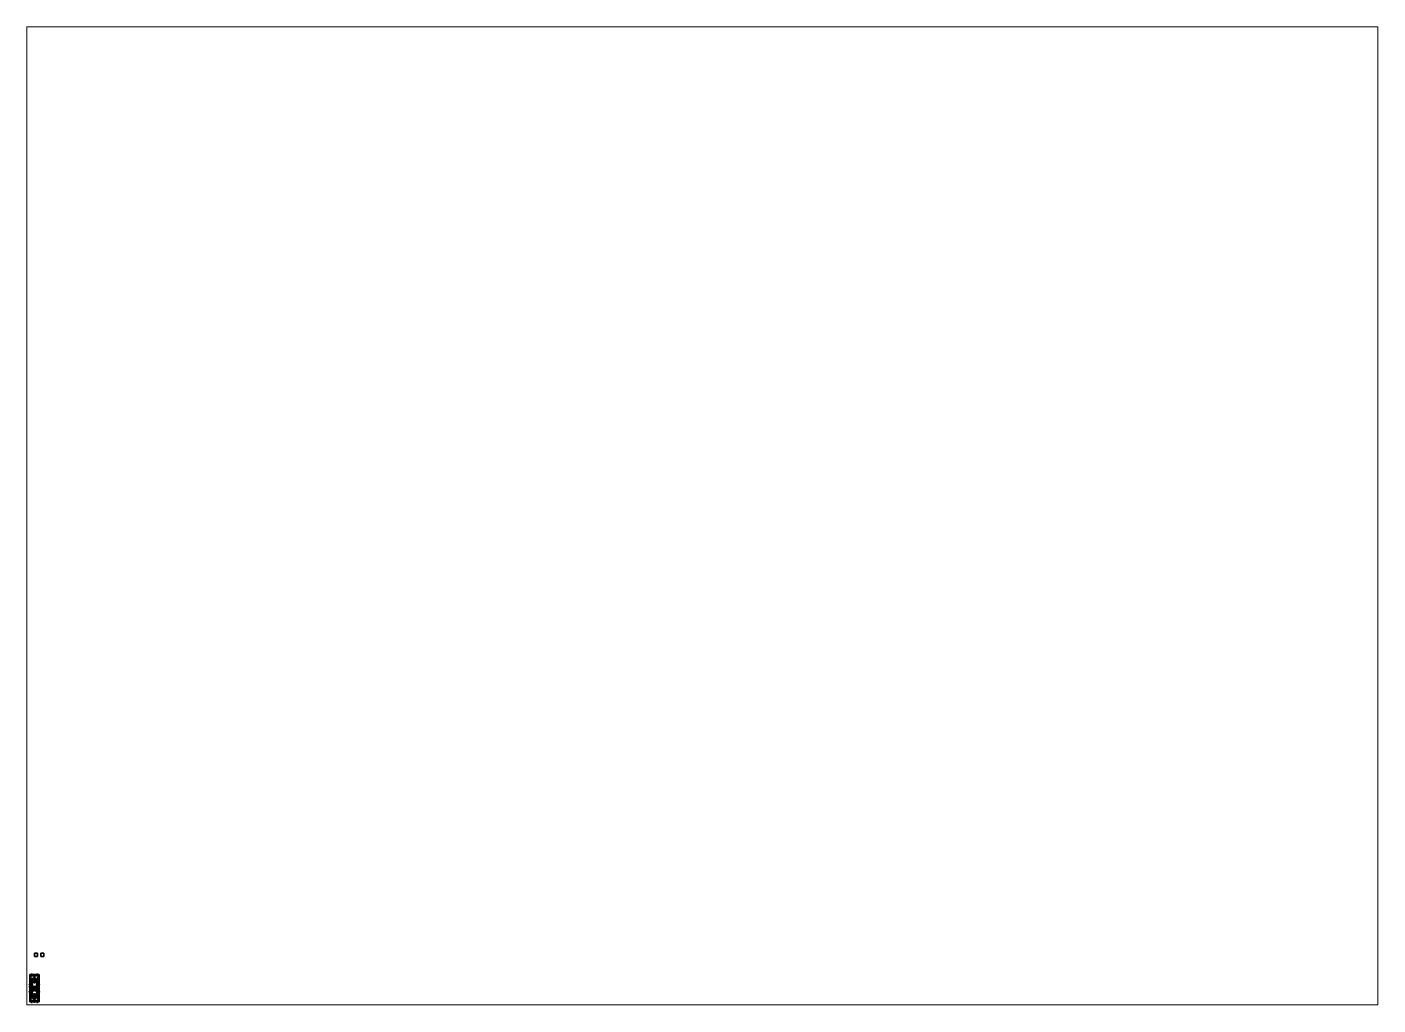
# Paper-space layout 'Layout1' of a CAD drawing. Header units: millimetres. Extents: x 28 to 251, y 20 to 181.
# The model-space entities are those that its viewports show. They can reach past a viewport. Long polylines and large blocks are cut down to what shows.
import ezdxf

# ---------------------------------------------------------------- set-up
doc = ezdxf.new("R2010")
doc.units = ezdxf.units.MM
for name, color, linetype in [('buffer', 1, 'Continuous'), ('gun', 1, 'Continuous'), ('ladder', 3, 'Continuous'), ('sleeve', 5, 'Continuous'), ('turret', 2, 'Continuous'), ('wheels', 2, 'Continuous')]:
    doc.layers.add(name, color=color, linetype=linetype)

msp = doc.modelspace()

# ---------------------------------------------------------------- linework, layer by layer
for points in [[(1, 11.02, 1), (1, 11.02), (0, 11.02), (0, 11.02, 1)], [(1, 11.02), (1, 10.02), (0, 10.02), (0, 11.02)], [(0, 11.02), (0, 10.02), (0, 10.02, 1), (0, 11.02, 1)], [(0, 11.02, 1), (0, 10.02, 1), (1, 10.02, 1), (1, 11.02, 1)], [(0, 10.02, 1), (0, 10.02), (1, 10.02), (1, 10.02, 1)], [(1, 10.02, 1), (1, 10.02), (1, 11.02), (1, 11.02, 1)], [(3, 11.02), (3, 10.02), (2, 10.02), (2, 11.02)], [(2, 11.02), (2, 10.02), (3, 10.02), (3, 11.02)], [(1.2, 3.88, 1.45), (1.48, 4.3, 0.57), (-1.48, 4.3, 0.57), (-1.2, 3.88, 1.45)], [(-1.2, 3.88, 1.45), (-1.48, 4.3, 0.57), (-1.48, -4.3, 0.57), (-1.2, -3.88, 1.45)], [(-0.96, 2.52, 0.09), (-1.48, 4.3, 0.57), (1.48, 4.3, 0.57), (0.96, 2.52, 0.09)], [(-1.48, -4.3, 0.57), (-1.48, 4.3, 0.57), (-0.96, 2.52, 0.09), (-0.96, -2.52, 0.09)], [(0.96, 2.52, 0.09), (1.48, 4.3, 0.57), (1.48, -4.3, 0.57), (0.96, -2.52, 0.09)], [(1.48, -4.3, 0.57), (1.48, 4.3, 0.57), (1.2, 3.88, 1.45), (1.2, -3.88, 1.45)], [(-1.2, 3.88, 1.45), (-0.94, 2.49, 1.71), (0.94, 2.49, 1.71), (1.2, 3.88, 1.45)], [(-1.2, -3.88, 1.45), (-0.94, -2.49, 1.71), (-0.94, 2.49, 1.71), (-1.2, 3.88, 1.45)], [(0.5, 0.55, 1.98), (0.94, 2.49, 1.71), (-0.94, 2.49, 1.71), (-0.5, 0.55, 1.98)], [(-0.94, 2.49, 1.71), (-0.94, 0, 1.71), (-0.73, 0.58, 1.84)], [(-0.94, 2.49, 1.71), (-0.73, 0.58, 1.84), (-0.5, 0.55, 1.98)], [(-0.73, 0.58, 1.84), (-0.94, 0, 1.71), (-0.83, 0, 2.72), (-0.62, 0.42, 2.72)], [(-0.73, -0.58, 1.84), (-0.94, 0, 1.71), (-0.94, -2.49, 1.71), (-0.73, -0.58, 1.84)], [(-0.83, 0, 2.72), (-0.94, 0, 1.71), (-0.73, -0.58, 1.84), (-0.62, -0.42, 2.72)], [(-0.62, 0.42, 2.72), (-0.83, 0, 2.72), (0.83, 0, 2.72), (0.62, 0.42, 2.72)], [(0.62, -0.42, 2.72), (0.83, 0, 2.72), (-0.83, 0, 2.72), (-0.62, -0.42, 2.72)], [(-0.67, 0.5, 2.28), (-0.5, 0.55, 1.98), (-0.73, 0.58, 1.84), (-0.67, 0.5, 2.28)], [(-0.02, 0.34, 2.88), (-0.03, 0.34, 2.89), (-0.72, 0.2, 2.73), (-0.72, 0.19, 2.72)], [(-0.03, 0.34, 2.89), (-0.04, 0.34, 2.88), (-0.72, 0.21, 2.72), (-0.72, 0.2, 2.73)], [(-0.04, 0.34, 2.88), (-0.03, 0.34, 2.87), (-0.72, 0.2, 2.71), (-0.72, 0.21, 2.72)], [(-0.03, 0.34, 2.87), (-0.02, 0.34, 2.88), (-0.72, 0.19, 2.72), (-0.72, 0.2, 2.71)], [(-0.5, 0.55, 1.98), (-0.67, 0.5, 2.28), (0.67, 0.5, 2.28), (0.5, 0.55, 1.98)], [(-0.67, 0.5, 2.28), (-0.62, 0.42, 2.72), (0.62, 0.42, 2.72), (0.67, 0.5, 2.28)], [(-0.33, 0.39, 3.54), (-0.32, 0.39, 3.46), (-0.4, 0.39, 3.46), (-0.39, 0.39, 3.54)], [(-0.4, 0.39, 3.46), (-0.4, 0.29, 3.46), (-0.39, 0.29, 3.54), (-0.39, 0.39, 3.54)], [(-0.32, 0.39, 3.46), (-0.32, 0.29, 3.46), (-0.4, 0.29, 3.46), (-0.4, 0.39, 3.46)], [(0.4, 0.34, 3.46), (0.4, 0.35, 3.45), (-0.4, 0.35, 3.45), (-0.4, 0.34, 3.46)], [(0.4, 0.35, 3.45), (0.4, 0.34, 3.44), (-0.4, 0.34, 3.44), (-0.4, 0.35, 3.45)], [(-0.4, 0.34, 3.46), (-0.4, 0.35, 3.45), (-0.4, 0.34, 3.44), (-0.4, 0.33, 3.45)], [(0.4, 0.33, 3.45), (0.4, 0.34, 3.46), (-0.4, 0.34, 3.46), (-0.4, 0.33, 3.45)], [(0.4, 0.34, 3.44), (0.4, 0.33, 3.45), (-0.4, 0.33, 3.45), (-0.4, 0.34, 3.44)], [(-0.39, 0.29, 3.54), (-0.4, 0.29, 3.46), (-0.32, 0.29, 3.46), (-0.33, 0.29, 3.54)], [(-0.39, 0.39, 3.54), (-0.39, 0.29, 3.54), (-0.33, 0.29, 3.54), (-0.33, 0.39, 3.54)], [(-0.36, 0.62, 3.56), (-0.37, 0.62, 3.55), (-0.37, -0.98, 3.55), (-0.36, -0.98, 3.56)], [(-0.37, 0.62, 3.55), (-0.36, 0.62, 3.54), (-0.36, -0.98, 3.54), (-0.37, -0.98, 3.55)], [(-0.35, 0.62, 3.55), (-0.36, 0.62, 3.56), (-0.36, -0.98, 3.56), (-0.35, -0.98, 3.55)], [(-0.36, 0.62, 3.54), (-0.35, 0.62, 3.55), (-0.35, -0.98, 3.55), (-0.36, -0.98, 3.54)], [(-0.33, 0.29, 3.54), (-0.32, 0.29, 3.46), (-0.32, 0.39, 3.46), (-0.33, 0.39, 3.54)], [(-0.02, 0.37, 2.91), (-0.02, 0.38, 2.9), (-0.04, 0.34, 2.88), (-0.03, 0.34, 2.89)], [(-0.02, 0.38, 2.9), (-0.02, 0.37, 2.89), (-0.03, 0.34, 2.87), (-0.04, 0.34, 2.88)], [(-0.02, 0.36, 2.9), (-0.02, 0.37, 2.91), (-0.03, 0.34, 2.89), (-0.02, 0.34, 2.88)], [(-0.02, 0.37, 2.89), (-0.02, 0.36, 2.9), (-0.02, 0.34, 2.88), (-0.03, 0.34, 2.87)], [(0.02, 0.37, 2.91), (0.02, 0.38, 2.9), (-0.02, 0.38, 2.9), (-0.02, 0.37, 2.91)], [(0.02, 0.38, 2.9), (0.02, 0.37, 2.89), (-0.02, 0.37, 2.89), (-0.02, 0.38, 2.9)], [(0.02, 0.36, 2.9), (0.02, 0.37, 2.91), (-0.02, 0.37, 2.91), (-0.02, 0.36, 2.9)], [(0.02, 0.37, 2.89), (0.02, 0.36, 2.9), (-0.02, 0.36, 2.9), (-0.02, 0.37, 2.89)], [(0, 0.36, 2.72), (-0.02, 0.34, 2.72), (-0.02, 0.34, 3.44), (0, 0.35, 3.45)], [(-0.02, 0.34, 2.72), (0, 0.32, 2.72), (0, 0.33, 3.45), (-0.02, 0.34, 3.44)], [(0.02, 0.34, 2.72), (0, 0.36, 2.72), (0, 0.35, 3.45), (0.02, 0.34, 3.44)], [(0, 0.32, 2.72), (0.02, 0.34, 2.72), (0.02, 0.34, 3.44), (0, 0.33, 3.45)], [(0.02, 0.37, 2.89), (0.02, 0.38, 2.9), (0.04, 0.34, 2.88), (0.03, 0.34, 2.87)], [(0.02, 0.38, 2.9), (0.02, 0.37, 2.91), (0.03, 0.34, 2.89), (0.04, 0.34, 2.88)], [(0.02, 0.36, 2.9), (0.02, 0.37, 2.89), (0.03, 0.34, 2.87), (0.02, 0.34, 2.88)], [(0.02, 0.37, 2.91), (0.02, 0.36, 2.9), (0.02, 0.34, 2.88), (0.03, 0.34, 2.89)], [(0.02, 0.34, 2.88), (0.03, 0.34, 2.89), (0.72, 0.2, 2.73), (0.72, 0.21, 2.72)], [(0.03, 0.34, 2.87), (0.02, 0.34, 2.88), (0.72, 0.21, 2.72), (0.72, 0.2, 2.71)], [(0.03, 0.34, 2.89), (0.04, 0.34, 2.88), (0.72, 0.19, 2.72), (0.72, 0.2, 2.73)], [(0.04, 0.34, 2.88), (0.03, 0.34, 2.87), (0.72, 0.2, 2.71), (0.72, 0.19, 2.72)], [(0.32, 0.39, 3.46), (0.32, 0.29, 3.46), (0.33, 0.29, 3.54), (0.33, 0.39, 3.54)], [(0.39, 0.39, 3.54), (0.4, 0.39, 3.46), (0.32, 0.39, 3.46), (0.33, 0.39, 3.54)], [(0.4, 0.39, 3.46), (0.4, 0.29, 3.46), (0.32, 0.29, 3.46), (0.32, 0.39, 3.46)], [(0.33, 0.29, 3.54), (0.32, 0.29, 3.46), (0.4, 0.29, 3.46), (0.39, 0.29, 3.54)], [(0.33, 0.39, 3.54), (0.33, 0.29, 3.54), (0.39, 0.29, 3.54), (0.39, 0.39, 3.54)], [(0.36, 0.62, 3.56), (0.35, 0.62, 3.55), (0.35, -0.98, 3.55), (0.36, -0.98, 3.56)], [(0.35, 0.62, 3.55), (0.36, 0.62, 3.54), (0.36, -0.98, 3.54), (0.35, -0.98, 3.55)], [(0.37, 0.62, 3.55), (0.36, 0.62, 3.56), (0.36, -0.98, 3.56), (0.37, -0.98, 3.55)], [(0.36, 0.62, 3.54), (0.37, 0.62, 3.55), (0.37, -0.98, 3.55), (0.36, -0.98, 3.54)], [(0.39, 0.29, 3.54), (0.4, 0.29, 3.46), (0.4, 0.39, 3.46), (0.39, 0.39, 3.54)], [(0.4, 0.33, 3.45), (0.4, 0.34, 3.44), (0.4, 0.35, 3.45), (0.4, 0.34, 3.46)], [(0.5, 0.55, 1.98), (0.73, 0.58, 1.84), (0.94, 2.49, 1.71), (0.5, 0.55, 1.98)], [(0.5, 0.55, 1.98), (0.5, 0.55, 1.98), (0.67, 0.5, 2.28), (0.73, 0.58, 1.84)], [(0.83, 0, 2.72), (0.94, 0, 1.71), (0.73, 0.58, 1.84), (0.62, 0.42, 2.72)], [(0.73, 0.58, 1.84), (0.94, 0, 1.71), (0.94, 2.49, 1.71), (0.73, 0.58, 1.84)], [(0.94, 2.49, 1.71), (0.94, -2.49, 1.71), (1.2, -3.88, 1.45), (1.2, 3.88, 1.45)], [(0.96, -2.52, 0.09), (1.48, -4.3, 0.57), (-1.48, -4.3, 0.57), (-0.96, -2.52, 0.09)], [(-1.2, -3.88, 1.45), (-1.48, -4.3, 0.57), (1.48, -4.3, 0.57), (1.2, -3.88, 1.45)], [(1.2, -3.88, 1.45), (0.94, -2.49, 1.71), (-0.94, -2.49, 1.71), (-1.2, -3.88, 1.45)], [(-0.5, -0.55, 1.98), (-0.73, -0.58, 1.84), (-0.94, -2.49, 1.71), (-0.5, -0.55, 1.98)], [(-0.5, -0.55, 1.98), (-0.94, -2.49, 1.71), (0.94, -2.49, 1.71), (0.5, -0.55, 1.98)], [(-0.5, -0.55, 1.98), (-0.5, -0.55, 1.98), (-0.67, -0.5, 2.28), (-0.73, -0.58, 1.84)], [(0.67, -0.5, 2.28), (0.62, -0.42, 2.72), (-0.62, -0.42, 2.72), (-0.67, -0.5, 2.28)], [(0.5, -0.55, 1.98), (0.67, -0.5, 2.28), (-0.67, -0.5, 2.28), (-0.5, -0.55, 1.98)], [(-0.02, -0.72, 2.88), (-0.03, -0.72, 2.89), (-0.64, -0.42, 2.55), (-0.64, -0.42, 2.54)], [(-0.03, -0.72, 2.89), (-0.04, -0.72, 2.88), (-0.64, -0.42, 2.54), (-0.64, -0.42, 2.55)], [(-0.04, -0.72, 2.88), (-0.03, -0.72, 2.87), (-0.64, -0.42, 2.53), (-0.64, -0.42, 2.54)], [(-0.03, -0.72, 2.87), (-0.02, -0.72, 2.88), (-0.64, -0.42, 2.54), (-0.64, -0.42, 2.53)], [(-0.33, -0.67, 3.54), (-0.32, -0.67, 3.46), (-0.4, -0.67, 3.46), (-0.39, -0.67, 3.54)], [(-0.39, -0.67, 3.54), (-0.4, -0.67, 3.46), (-0.4, -0.77, 3.46), (-0.39, -0.77, 3.54)], [(-0.4, -0.77, 3.46), (-0.4, -0.67, 3.46), (-0.32, -0.67, 3.46), (-0.32, -0.77, 3.46)], [(-0.4, -0.71, 3.45), (-0.4, -0.72, 3.44), (-0.4, -0.74, 3.45), (-0.4, -0.72, 3.46)], [(-0.4, -0.72, 3.44), (-0.4, -0.71, 3.45), (0.4, -0.71, 3.45), (0.4, -0.72, 3.44)], [(-0.4, -0.71, 3.45), (-0.4, -0.72, 3.46), (0.4, -0.72, 3.46), (0.4, -0.71, 3.45)], [(-0.4, -0.74, 3.45), (-0.4, -0.72, 3.44), (0.4, -0.72, 3.44), (0.4, -0.74, 3.45)], [(-0.4, -0.72, 3.46), (-0.4, -0.74, 3.45), (0.4, -0.74, 3.45), (0.4, -0.72, 3.46)], [(-0.39, -0.77, 3.54), (-0.4, -0.77, 3.46), (-0.32, -0.77, 3.46), (-0.33, -0.77, 3.54)], [(-0.33, -0.77, 3.54), (-0.33, -0.67, 3.54), (-0.39, -0.67, 3.54), (-0.39, -0.77, 3.54)], [(-0.32, -0.77, 3.46), (-0.32, -0.67, 3.46), (-0.33, -0.67, 3.54), (-0.33, -0.77, 3.54)], [(-0.02, -0.75, 2.89), (-0.02, -0.76, 2.9), (-0.04, -0.72, 2.88), (-0.03, -0.72, 2.87)], [(-0.02, -0.76, 2.9), (-0.02, -0.75, 2.91), (-0.03, -0.72, 2.89), (-0.04, -0.72, 2.88)], [(-0.02, -0.74, 2.9), (-0.02, -0.75, 2.89), (-0.03, -0.72, 2.87), (-0.02, -0.72, 2.88)], [(-0.02, -0.75, 2.91), (-0.02, -0.74, 2.9), (-0.02, -0.72, 2.88), (-0.03, -0.72, 2.89)], [(0, -0.7, 1.95), (-0.02, -0.72, 1.95), (-0.02, -0.72, 3.44), (0, -0.71, 3.45)], [(-0.02, -0.72, 1.95), (0, -0.74, 1.95), (0, -0.74, 3.45), (-0.02, -0.72, 3.44)], [(-0.02, -0.74, 2.9), (-0.02, -0.75, 2.91), (0.02, -0.75, 2.91), (0.02, -0.74, 2.9)], [(-0.02, -0.75, 2.89), (-0.02, -0.74, 2.9), (0.02, -0.74, 2.9), (0.02, -0.75, 2.89)], [(-0.02, -0.75, 2.91), (-0.02, -0.76, 2.9), (0.02, -0.76, 2.9), (0.02, -0.75, 2.91)], [(-0.02, -0.76, 2.9), (-0.02, -0.75, 2.89), (0.02, -0.75, 2.89), (0.02, -0.76, 2.9)], [(0.02, -0.72, 1.95), (0, -0.7, 1.95), (0, -0.71, 3.45), (0.02, -0.72, 3.44)], [(0, -0.74, 1.95), (0.02, -0.72, 1.95), (0.02, -0.72, 3.44), (0, -0.74, 3.45)], [(0.02, -0.72, 2.88), (0.03, -0.72, 2.89), (0.64, -0.42, 2.55), (0.64, -0.42, 2.54)], [(0.03, -0.72, 2.87), (0.02, -0.72, 2.88), (0.64, -0.42, 2.54), (0.64, -0.42, 2.53)], [(0.02, -0.74, 2.9), (0.02, -0.75, 2.91), (0.03, -0.72, 2.89), (0.02, -0.72, 2.88)], [(0.02, -0.75, 2.91), (0.02, -0.76, 2.9), (0.04, -0.72, 2.88), (0.03, -0.72, 2.89)], [(0.02, -0.76, 2.9), (0.02, -0.75, 2.89), (0.03, -0.72, 2.87), (0.04, -0.72, 2.88)], [(0.02, -0.75, 2.89), (0.02, -0.74, 2.9), (0.02, -0.72, 2.88), (0.03, -0.72, 2.87)], [(0.03, -0.72, 2.89), (0.04, -0.72, 2.88), (0.64, -0.42, 2.54), (0.64, -0.42, 2.55)], [(0.04, -0.72, 2.88), (0.03, -0.72, 2.87), (0.64, -0.42, 2.53), (0.64, -0.42, 2.54)], [(0.33, -0.67, 3.54), (0.32, -0.67, 3.46), (0.32, -0.77, 3.46), (0.33, -0.77, 3.54)], [(0.39, -0.67, 3.54), (0.4, -0.67, 3.46), (0.32, -0.67, 3.46), (0.33, -0.67, 3.54)], [(0.32, -0.77, 3.46), (0.32, -0.67, 3.46), (0.4, -0.67, 3.46), (0.4, -0.77, 3.46)], [(0.33, -0.77, 3.54), (0.32, -0.77, 3.46), (0.4, -0.77, 3.46), (0.39, -0.77, 3.54)], [(0.39, -0.77, 3.54), (0.39, -0.67, 3.54), (0.33, -0.67, 3.54), (0.33, -0.77, 3.54)], [(0.4, -0.77, 3.46), (0.4, -0.67, 3.46), (0.39, -0.67, 3.54), (0.39, -0.77, 3.54)], [(0.4, -0.72, 3.46), (0.4, -0.74, 3.45), (0.4, -0.72, 3.44), (0.4, -0.71, 3.45)], [(0.67, -0.5, 2.28), (0.5, -0.55, 1.98), (0.73, -0.58, 1.84), (0.67, -0.5, 2.28)], [(0.94, -2.49, 1.71), (0.73, -0.58, 1.84), (0.5, -0.55, 1.98)], [(0.73, -0.58, 1.84), (0.94, 0, 1.71), (0.83, 0, 2.72), (0.62, -0.42, 2.72)], [(0.94, -2.49, 1.71), (0.94, 0, 1.71), (0.73, -0.58, 1.84)]]:
    msp.add_3dface(points)
at = {"layer": 'buffer'}
for points in [[(-0.95, 4.45, 0.85), (-0.97, 4.45, 0.91), (-1.07, 4.49, 0.91), (-1.02, 4.49, 0.78)], [(-0.97, 4.45, 0.91), (-0.95, 4.45, 0.97), (-1.02, 4.49, 1.04), (-1.07, 4.49, 0.91)], [(-1.02, 4.49, 1.04), (-0.89, 4.49, 0.73), (-1.02, 4.49, 0.78), (-1.07, 4.49, 0.91)], [(-0.89, 4.49, 1.09), (-0.76, 4.49, 0.78), (-0.89, 4.49, 0.73), (-1.02, 4.49, 1.04)], [(-0.89, 4.45, 0.83), (-0.95, 4.45, 0.85), (-1.02, 4.49, 0.78), (-0.89, 4.49, 0.73)], [(-0.95, 4.45, 0.97), (-0.89, 4.45, 0.99), (-0.89, 4.49, 1.09), (-1.02, 4.49, 1.04)], [(-0.97, 4.17, 0.83), (-1, 4.13, 0.91), (-0.96, 4.31, 0.91), (-0.94, 4.31, 0.86)], [(-1, 4.13, 0.91), (-0.97, 4.1, 0.99), (-0.94, 4.31, 0.96), (-0.96, 4.31, 0.91)], [(-0.89, 4.45, 0.83), (-0.95, 4.45, 0.97), (-0.97, 4.45, 0.91), (-0.95, 4.45, 0.85)], [(-0.89, 4.18, 0.8), (-0.97, 4.17, 0.83), (-0.94, 4.31, 0.86), (-0.89, 4.31, 0.84)], [(-0.97, 4.1, 0.99), (-0.89, 4.08, 1.02), (-0.89, 4.31, 0.98), (-0.94, 4.31, 0.96)], [(-0.96, 4.31, 0.91), (-0.94, 4.31, 0.96), (-0.89, 4.31, 0.98), (-0.94, 4.31, 0.86)], [(-0.83, 4.45, 0.85), (-0.89, 4.45, 0.99), (-0.95, 4.45, 0.97), (-0.89, 4.45, 0.83)], [(-0.94, 4.31, 0.86), (-0.89, 4.31, 0.98), (-0.84, 4.31, 0.96), (-0.89, 4.31, 0.84)], [(-0.89, 4.45, 0.95), (-0.93, 4.45, 0.91), (-0.93, 4.31, 0.91), (-0.89, 4.31, 0.95)], [(-0.93, 4.45, 0.91), (-0.89, 4.45, 0.87), (-0.89, 4.31, 0.87), (-0.93, 4.31, 0.91)], [(-0.83, 4.45, 0.85), (-0.89, 4.45, 0.83), (-0.89, 4.49, 0.73), (-0.76, 4.49, 0.78)], [(-0.89, 4.45, 0.99), (-0.83, 4.45, 0.97), (-0.76, 4.49, 1.04), (-0.89, 4.49, 1.09)], [(-0.76, 4.49, 1.04), (-0.71, 4.49, 0.91), (-0.76, 4.49, 0.78), (-0.89, 4.49, 1.09)], [(-0.85, 4.45, 0.91), (-0.89, 4.45, 0.95), (-0.89, 4.31, 0.95), (-0.85, 4.31, 0.91)], [(-0.89, 4.45, 0.87), (-0.85, 4.45, 0.91), (-0.85, 4.31, 0.91), (-0.89, 4.31, 0.87)], [(-0.81, 4.45, 0.91), (-0.83, 4.45, 0.97), (-0.89, 4.45, 0.99), (-0.83, 4.45, 0.85)], [(-0.81, 4.17, 0.83), (-0.89, 4.18, 0.8), (-0.89, 4.31, 0.84), (-0.84, 4.31, 0.86)], [(-0.89, 4.31, 0.84), (-0.84, 4.31, 0.96), (-0.82, 4.31, 0.91), (-0.84, 4.31, 0.86)], [(-0.89, 4.08, 1.02), (-0.81, 4.1, 0.99), (-0.84, 4.31, 0.96), (-0.89, 4.31, 0.98)], [(-0.78, 4.13, 0.91), (-0.81, 4.17, 0.83), (-0.84, 4.31, 0.86), (-0.82, 4.31, 0.91)], [(-0.81, 4.1, 0.99), (-0.78, 4.13, 0.91), (-0.82, 4.31, 0.91), (-0.84, 4.31, 0.96)], [(-0.81, 4.45, 0.91), (-0.83, 4.45, 0.85), (-0.76, 4.49, 0.78), (-0.71, 4.49, 0.91)], [(-0.83, 4.45, 0.97), (-0.81, 4.45, 0.91), (-0.71, 4.49, 0.91), (-0.76, 4.49, 1.04)], [(0.83, 4.45, 0.85), (0.81, 4.45, 0.91), (0.71, 4.49, 0.91), (0.76, 4.49, 0.78)], [(0.81, 4.45, 0.91), (0.83, 4.45, 0.97), (0.76, 4.49, 1.04), (0.71, 4.49, 0.91)], [(0.76, 4.49, 1.04), (0.89, 4.49, 0.73), (0.76, 4.49, 0.78), (0.71, 4.49, 0.91)], [(0.89, 4.45, 0.83), (0.83, 4.45, 0.85), (0.76, 4.49, 0.78), (0.89, 4.49, 0.73)], [(0.83, 4.45, 0.97), (0.89, 4.45, 0.99), (0.89, 4.49, 1.09), (0.76, 4.49, 1.04)], [(0.89, 4.49, 1.09), (1.02, 4.49, 0.78), (0.89, 4.49, 0.73), (0.76, 4.49, 1.04)], [(0.81, 4.17, 0.83), (0.78, 4.13, 0.91), (0.82, 4.31, 0.91), (0.84, 4.31, 0.86)], [(0.78, 4.13, 0.91), (0.81, 4.1, 0.99), (0.84, 4.31, 0.96), (0.82, 4.31, 0.91)], [(0.89, 4.45, 0.83), (0.83, 4.45, 0.97), (0.81, 4.45, 0.91), (0.83, 4.45, 0.85)], [(0.89, 4.18, 0.8), (0.81, 4.17, 0.83), (0.84, 4.31, 0.86), (0.89, 4.31, 0.84)], [(0.81, 4.1, 0.99), (0.89, 4.08, 1.02), (0.89, 4.31, 0.98), (0.84, 4.31, 0.96)], [(0.82, 4.31, 0.91), (0.84, 4.31, 0.96), (0.89, 4.31, 0.98), (0.84, 4.31, 0.86)], [(0.95, 4.45, 0.85), (0.89, 4.45, 0.99), (0.83, 4.45, 0.97), (0.89, 4.45, 0.83)], [(0.84, 4.31, 0.86), (0.89, 4.31, 0.98), (0.94, 4.31, 0.96), (0.89, 4.31, 0.84)], [(0.89, 4.45, 0.95), (0.85, 4.45, 0.91), (0.85, 4.31, 0.91), (0.89, 4.31, 0.95)], [(0.85, 4.45, 0.91), (0.89, 4.45, 0.87), (0.89, 4.31, 0.87), (0.85, 4.31, 0.91)], [(0.95, 4.45, 0.85), (0.89, 4.45, 0.83), (0.89, 4.49, 0.73), (1.02, 4.49, 0.78)], [(0.89, 4.45, 0.99), (0.95, 4.45, 0.97), (1.02, 4.49, 1.04), (0.89, 4.49, 1.09)], [(1.02, 4.49, 1.04), (1.07, 4.49, 0.91), (1.02, 4.49, 0.78), (0.89, 4.49, 1.09)], [(0.93, 4.45, 0.91), (0.89, 4.45, 0.95), (0.89, 4.31, 0.95), (0.93, 4.31, 0.91)], [(0.89, 4.45, 0.87), (0.93, 4.45, 0.91), (0.93, 4.31, 0.91), (0.89, 4.31, 0.87)], [(0.97, 4.45, 0.91), (0.95, 4.45, 0.97), (0.89, 4.45, 0.99), (0.95, 4.45, 0.85)], [(0.97, 4.17, 0.83), (0.89, 4.18, 0.8), (0.89, 4.31, 0.84), (0.94, 4.31, 0.86)], [(0.89, 4.31, 0.84), (0.94, 4.31, 0.96), (0.96, 4.31, 0.91), (0.94, 4.31, 0.86)], [(0.89, 4.08, 1.02), (0.97, 4.1, 0.99), (0.94, 4.31, 0.96), (0.89, 4.31, 0.98)], [(1, 4.13, 0.91), (0.97, 4.17, 0.83), (0.94, 4.31, 0.86), (0.96, 4.31, 0.91)], [(0.97, 4.1, 0.99), (1, 4.13, 0.91), (0.96, 4.31, 0.91), (0.94, 4.31, 0.96)], [(0.97, 4.45, 0.91), (0.95, 4.45, 0.85), (1.02, 4.49, 0.78), (1.07, 4.49, 0.91)], [(0.95, 4.45, 0.97), (0.97, 4.45, 0.91), (1.07, 4.49, 0.91), (1.02, 4.49, 1.04)], [(-0.97, -4.1, 0.99), (-1, -4.13, 0.91), (-0.96, -4.31, 0.91), (-0.94, -4.31, 0.96)], [(-1, -4.13, 0.91), (-0.97, -4.17, 0.83), (-0.94, -4.31, 0.86), (-0.96, -4.31, 0.91)], [(-0.89, -4.08, 1.02), (-0.97, -4.1, 0.99), (-0.94, -4.31, 0.96), (-0.89, -4.31, 0.98)], [(-0.97, -4.17, 0.83), (-0.89, -4.18, 0.8), (-0.89, -4.31, 0.84), (-0.94, -4.31, 0.86)], [(-0.81, -4.1, 0.99), (-0.89, -4.08, 1.02), (-0.89, -4.31, 0.98), (-0.84, -4.31, 0.96)], [(-0.89, -4.18, 0.8), (-0.81, -4.17, 0.83), (-0.84, -4.31, 0.86), (-0.89, -4.31, 0.84)], [(-0.78, -4.13, 0.91), (-0.81, -4.1, 0.99), (-0.84, -4.31, 0.96), (-0.82, -4.31, 0.91)], [(-0.81, -4.17, 0.83), (-0.78, -4.13, 0.91), (-0.82, -4.31, 0.91), (-0.84, -4.31, 0.86)], [(0.81, -4.1, 0.99), (0.78, -4.13, 0.91), (0.82, -4.31, 0.91), (0.84, -4.31, 0.96)], [(0.78, -4.13, 0.91), (0.81, -4.17, 0.83), (0.84, -4.31, 0.86), (0.82, -4.31, 0.91)], [(0.89, -4.08, 1.02), (0.81, -4.1, 0.99), (0.84, -4.31, 0.96), (0.89, -4.31, 0.98)], [(0.81, -4.17, 0.83), (0.89, -4.18, 0.8), (0.89, -4.31, 0.84), (0.84, -4.31, 0.86)], [(0.97, -4.1, 0.99), (0.89, -4.08, 1.02), (0.89, -4.31, 0.98), (0.94, -4.31, 0.96)], [(0.89, -4.18, 0.8), (0.97, -4.17, 0.83), (0.94, -4.31, 0.86), (0.89, -4.31, 0.84)], [(1, -4.13, 0.91), (0.97, -4.1, 0.99), (0.94, -4.31, 0.96), (0.96, -4.31, 0.91)], [(0.97, -4.17, 0.83), (1, -4.13, 0.91), (0.96, -4.31, 0.91), (0.94, -4.31, 0.86)], [(-0.97, -4.45, 0.91), (-0.95, -4.45, 0.85), (-1.02, -4.49, 0.78), (-1.07, -4.49, 0.91)], [(-0.95, -4.45, 0.97), (-0.97, -4.45, 0.91), (-1.07, -4.49, 0.91), (-1.02, -4.49, 1.04)], [(-1.02, -4.49, 1.04), (-1.07, -4.49, 0.91), (-1.02, -4.49, 0.78), (-0.89, -4.49, 1.09)], [(-0.89, -4.45, 0.99), (-0.95, -4.45, 0.97), (-1.02, -4.49, 1.04), (-0.89, -4.49, 1.09)], [(-0.95, -4.45, 0.85), (-0.89, -4.45, 0.83), (-0.89, -4.49, 0.73), (-1.02, -4.49, 0.78)], [(-0.89, -4.49, 1.09), (-1.02, -4.49, 0.78), (-0.89, -4.49, 0.73), (-0.76, -4.49, 1.04)], [(-0.97, -4.45, 0.91), (-0.95, -4.45, 0.97), (-0.89, -4.45, 0.99), (-0.95, -4.45, 0.85)], [(-0.89, -4.31, 0.84), (-0.94, -4.31, 0.96), (-0.96, -4.31, 0.91), (-0.94, -4.31, 0.86)], [(-0.95, -4.45, 0.85), (-0.89, -4.45, 0.99), (-0.83, -4.45, 0.97), (-0.89, -4.45, 0.83)], [(-0.84, -4.31, 0.86), (-0.89, -4.31, 0.98), (-0.94, -4.31, 0.96), (-0.89, -4.31, 0.84)], [(-0.89, -4.45, 0.87), (-0.93, -4.45, 0.91), (-0.93, -4.31, 0.91), (-0.89, -4.31, 0.87)], [(-0.93, -4.45, 0.91), (-0.89, -4.45, 0.95), (-0.89, -4.31, 0.95), (-0.93, -4.31, 0.91)], [(-0.82, -4.31, 0.91), (-0.84, -4.31, 0.96), (-0.89, -4.31, 0.98), (-0.84, -4.31, 0.86)], [(-0.85, -4.45, 0.91), (-0.89, -4.45, 0.87), (-0.89, -4.31, 0.87), (-0.85, -4.31, 0.91)], [(-0.89, -4.45, 0.95), (-0.85, -4.45, 0.91), (-0.85, -4.31, 0.91), (-0.89, -4.31, 0.95)], [(-0.83, -4.45, 0.97), (-0.89, -4.45, 0.99), (-0.89, -4.49, 1.09), (-0.76, -4.49, 1.04)], [(-0.89, -4.45, 0.83), (-0.83, -4.45, 0.97), (-0.81, -4.45, 0.91), (-0.83, -4.45, 0.85)], [(-0.89, -4.45, 0.83), (-0.83, -4.45, 0.85), (-0.76, -4.49, 0.78), (-0.89, -4.49, 0.73)], [(-0.76, -4.49, 1.04), (-0.89, -4.49, 0.73), (-0.76, -4.49, 0.78), (-0.71, -4.49, 0.91)], [(-0.83, -4.45, 0.85), (-0.81, -4.45, 0.91), (-0.71, -4.49, 0.91), (-0.76, -4.49, 0.78)], [(-0.81, -4.45, 0.91), (-0.83, -4.45, 0.97), (-0.76, -4.49, 1.04), (-0.71, -4.49, 0.91)], [(0.81, -4.45, 0.91), (0.83, -4.45, 0.85), (0.76, -4.49, 0.78), (0.71, -4.49, 0.91)], [(0.83, -4.45, 0.97), (0.81, -4.45, 0.91), (0.71, -4.49, 0.91), (0.76, -4.49, 1.04)], [(0.76, -4.49, 1.04), (0.71, -4.49, 0.91), (0.76, -4.49, 0.78), (0.89, -4.49, 1.09)], [(0.89, -4.45, 0.99), (0.83, -4.45, 0.97), (0.76, -4.49, 1.04), (0.89, -4.49, 1.09)], [(0.83, -4.45, 0.85), (0.89, -4.45, 0.83), (0.89, -4.49, 0.73), (0.76, -4.49, 0.78)], [(0.89, -4.49, 1.09), (0.76, -4.49, 0.78), (0.89, -4.49, 0.73), (1.02, -4.49, 1.04)], [(0.81, -4.45, 0.91), (0.83, -4.45, 0.97), (0.89, -4.45, 0.99), (0.83, -4.45, 0.85)], [(0.89, -4.31, 0.84), (0.84, -4.31, 0.96), (0.82, -4.31, 0.91), (0.84, -4.31, 0.86)], [(0.83, -4.45, 0.85), (0.89, -4.45, 0.99), (0.95, -4.45, 0.97), (0.89, -4.45, 0.83)], [(0.94, -4.31, 0.86), (0.89, -4.31, 0.98), (0.84, -4.31, 0.96), (0.89, -4.31, 0.84)], [(0.89, -4.45, 0.87), (0.85, -4.45, 0.91), (0.85, -4.31, 0.91), (0.89, -4.31, 0.87)], [(0.85, -4.45, 0.91), (0.89, -4.45, 0.95), (0.89, -4.31, 0.95), (0.85, -4.31, 0.91)], [(0.96, -4.31, 0.91), (0.94, -4.31, 0.96), (0.89, -4.31, 0.98), (0.94, -4.31, 0.86)], [(0.93, -4.45, 0.91), (0.89, -4.45, 0.87), (0.89, -4.31, 0.87), (0.93, -4.31, 0.91)], [(0.89, -4.45, 0.95), (0.93, -4.45, 0.91), (0.93, -4.31, 0.91), (0.89, -4.31, 0.95)], [(0.95, -4.45, 0.97), (0.89, -4.45, 0.99), (0.89, -4.49, 1.09), (1.02, -4.49, 1.04)], [(0.89, -4.45, 0.83), (0.95, -4.45, 0.97), (0.97, -4.45, 0.91), (0.95, -4.45, 0.85)], [(0.89, -4.45, 0.83), (0.95, -4.45, 0.85), (1.02, -4.49, 0.78), (0.89, -4.49, 0.73)], [(1.02, -4.49, 1.04), (0.89, -4.49, 0.73), (1.02, -4.49, 0.78), (1.07, -4.49, 0.91)], [(0.95, -4.45, 0.85), (0.97, -4.45, 0.91), (1.07, -4.49, 0.91), (1.02, -4.49, 0.78)], [(0.97, -4.45, 0.91), (0.95, -4.45, 0.97), (1.02, -4.49, 1.04), (1.07, -4.49, 0.91)]]:
    msp.add_3dface(points, dxfattribs=at)
at = {"layer": 'gun'}
for points in [[(0.08, 4.34, 2), (-0.08, 4.34, 2), (-0.04, 4.34, 2.07), (0.04, 4.34, 2.07)], [(-0.04, 4.34, 2.07), (-0.08, 4.34, 2), (-0.08, 4.3, 2), (-0.04, 4.3, 2.07)], [(0.04, 4.34, 1.93), (-0.04, 4.34, 1.93), (-0.08, 4.34, 2), (0.08, 4.34, 2)], [(-0.08, 4.34, 2), (-0.04, 4.34, 1.93), (-0.04, 4.3, 1.93), (-0.08, 4.3, 2)], [(0.04, 4.3, 2.07), (-0.04, 4.3, 2.07), (-0.08, 4.3, 2), (0.08, 4.3, 2)], [(0.08, 4.3, 2), (-0.08, 4.3, 2), (-0.04, 4.3, 1.93), (0.04, 4.3, 1.93)], [(-0.04, 4.3, 2.06), (-0.07, 4.3, 2), (-0.07, 4.06, 2), (-0.04, 4.06, 2.06)], [(-0.07, 4.3, 2), (-0.04, 4.3, 1.94), (-0.04, 4.06, 1.94), (-0.07, 4.06, 2)], [(-0.04, 4.34, 1.93), (0.04, 4.34, 1.93), (0.04, 4.3, 1.93), (-0.04, 4.3, 1.93)], [(0.04, 4.34, 2.07), (-0.04, 4.34, 2.07), (-0.04, 4.3, 2.07), (0.04, 4.3, 2.07)], [(-0.04, 4.3, 1.94), (0.03, 4.3, 1.94), (0.03, 4.06, 1.94), (-0.04, 4.06, 1.94)], [(0.03, 4.3, 2.06), (-0.04, 4.3, 2.06), (-0.04, 4.06, 2.06), (0.03, 4.06, 2.06)], [(0.08, 4.34, 2), (0.04, 4.34, 2.07), (0.04, 4.3, 2.07), (0.08, 4.3, 2)], [(0.04, 4.34, 1.93), (0.08, 4.34, 2), (0.08, 4.3, 2), (0.04, 4.3, 1.93)], [(0.07, 4.3, 2), (0.03, 4.3, 2.06), (0.03, 4.06, 2.06), (0.07, 4.06, 2)], [(0.03, 4.3, 1.94), (0.07, 4.3, 2), (0.07, 4.06, 2), (0.03, 4.06, 1.94)], [(-1.21, 1.15, 1.48), (-1.21, 1.17, 1.44), (-1.61, 1.17, 1.44), (-1.61, 1.15, 1.48)], [(-1.21, 1.17, 1.44), (-1.21, 1.15, 1.4), (-1.61, 1.15, 1.4), (-1.61, 1.17, 1.44)], [(-1.61, 1.11, 1.5), (-1.61, 1.15, 1.48), (-1.61, 1.17, 1.44), (-1.61, 1.07, 1.48)], [(-1.61, 1.07, 1.48), (-1.61, 1.17, 1.44), (-1.61, 1.15, 1.4), (-1.61, 1.05, 1.44)], [(-1.21, 1.11, 1.5), (-1.21, 1.15, 1.48), (-1.61, 1.15, 1.48), (-1.61, 1.11, 1.5)], [(-1.21, 1.15, 1.4), (-1.21, 1.11, 1.38), (-1.61, 1.11, 1.38), (-1.61, 1.15, 1.4)], [(-1.61, 1.05, 1.44), (-1.61, 1.15, 1.4), (-1.61, 1.11, 1.38), (-1.61, 1.07, 1.4)], [(-1.21, 1.07, 1.48), (-1.21, 1.11, 1.5), (-1.61, 1.11, 1.5), (-1.61, 1.07, 1.48)], [(-1.21, 1.11, 1.38), (-1.21, 1.07, 1.4), (-1.61, 1.07, 1.4), (-1.61, 1.11, 1.38)], [(-1.21, 1.05, 1.44), (-1.21, 1.07, 1.48), (-1.61, 1.07, 1.48), (-1.61, 1.05, 1.44)], [(-1.21, 1.07, 1.4), (-1.21, 1.05, 1.44), (-1.61, 1.05, 1.44), (-1.61, 1.07, 1.4)], [(-0.04, 4.06, 2.06), (-0.07, 4.06, 2), (-0.06, 4.02, 2), (-0.03, 4.02, 2.05)], [(-0.07, 4.06, 2), (-0.04, 4.06, 1.94), (-0.03, 4.02, 1.95), (-0.06, 4.02, 2)], [(-0.03, 4.02, 2.05), (-0.06, 4.02, 2), (-0.06, 3.12, 2), (-0.03, 3.12, 2.05)], [(-0.06, 4.02, 2), (-0.03, 4.02, 1.95), (-0.03, 3.12, 1.95), (-0.06, 3.12, 2)], [(-0.04, 4.06, 1.94), (0.03, 4.06, 1.94), (0.03, 4.02, 1.95), (-0.03, 4.02, 1.95)], [(0.03, 4.06, 2.06), (-0.04, 4.06, 2.06), (-0.03, 4.02, 2.05), (0.03, 4.02, 2.05)], [(-0.03, 4.02, 1.95), (0.03, 4.02, 1.95), (0.03, 3.12, 1.95), (-0.03, 3.12, 1.95)], [(0.03, 4.02, 2.05), (-0.03, 4.02, 2.05), (-0.03, 3.12, 2.05), (0.03, 3.12, 2.05)], [(0.07, 4.06, 2), (0.03, 4.06, 2.06), (0.03, 4.02, 2.05), (0.06, 4.02, 2)], [(0.03, 4.06, 1.94), (0.07, 4.06, 2), (0.06, 4.02, 2), (0.03, 4.02, 1.95)], [(0.06, 4.02, 2), (0.03, 4.02, 2.05), (0.03, 3.12, 2.05), (0.06, 3.12, 2)], [(0.03, 4.02, 1.95), (0.06, 4.02, 2), (0.06, 3.12, 2), (0.03, 3.12, 1.95)], [(1.21, 1.17, 1.44), (1.21, 1.15, 1.48), (1.61, 1.15, 1.48), (1.61, 1.17, 1.44)], [(1.21, 1.15, 1.4), (1.21, 1.17, 1.44), (1.61, 1.17, 1.44), (1.61, 1.15, 1.4)], [(1.21, 1.11, 1.38), (1.21, 1.15, 1.4), (1.61, 1.15, 1.4), (1.61, 1.11, 1.38)], [(1.21, 1.15, 1.48), (1.21, 1.11, 1.5), (1.61, 1.11, 1.5), (1.61, 1.15, 1.48)], [(1.21, 1.07, 1.4), (1.21, 1.11, 1.38), (1.61, 1.11, 1.38), (1.61, 1.07, 1.4)], [(1.21, 1.11, 1.5), (1.21, 1.07, 1.48), (1.61, 1.07, 1.48), (1.61, 1.11, 1.5)], [(1.21, 1.07, 1.48), (1.21, 1.05, 1.44), (1.61, 1.05, 1.44), (1.61, 1.07, 1.48)], [(1.21, 1.05, 1.44), (1.21, 1.07, 1.4), (1.61, 1.07, 1.4), (1.61, 1.05, 1.44)], [(1.61, 1.15, 1.48), (1.61, 1.05, 1.44), (1.61, 1.07, 1.4), (1.61, 1.17, 1.44)], [(1.61, 1.17, 1.44), (1.61, 1.07, 1.4), (1.61, 1.11, 1.38), (1.61, 1.15, 1.4)], [(1.61, 1.11, 1.5), (1.61, 1.07, 1.48), (1.61, 1.05, 1.44), (1.61, 1.15, 1.48)], [(-1.61, -1.15, 1.48), (-1.61, -1.05, 1.44), (-1.61, -1.07, 1.4), (-1.61, -1.17, 1.44)], [(-1.61, -1.11, 1.5), (-1.61, -1.07, 1.48), (-1.61, -1.05, 1.44), (-1.61, -1.15, 1.48)], [(-1.21, -1.07, 1.48), (-1.21, -1.05, 1.44), (-1.61, -1.05, 1.44), (-1.61, -1.07, 1.48)], [(-1.21, -1.05, 1.44), (-1.21, -1.07, 1.4), (-1.61, -1.07, 1.4), (-1.61, -1.05, 1.44)], [(-1.61, -1.17, 1.44), (-1.61, -1.07, 1.4), (-1.61, -1.11, 1.38), (-1.61, -1.15, 1.4)], [(-1.21, -1.07, 1.4), (-1.21, -1.11, 1.38), (-1.61, -1.11, 1.38), (-1.61, -1.07, 1.4)], [(-1.21, -1.11, 1.5), (-1.21, -1.07, 1.48), (-1.61, -1.07, 1.48), (-1.61, -1.11, 1.5)], [(-1.21, -1.11, 1.38), (-1.21, -1.15, 1.4), (-1.61, -1.15, 1.4), (-1.61, -1.11, 1.38)], [(-1.21, -1.15, 1.48), (-1.21, -1.11, 1.5), (-1.61, -1.11, 1.5), (-1.61, -1.15, 1.48)], [(-1.21, -1.17, 1.44), (-1.21, -1.15, 1.48), (-1.61, -1.15, 1.48), (-1.61, -1.17, 1.44)], [(-1.21, -1.15, 1.4), (-1.21, -1.17, 1.44), (-1.61, -1.17, 1.44), (-1.61, -1.15, 1.4)], [(-0.07, -4.06, 2), (-0.04, -4.06, 2.06), (-0.03, -4.02, 2.05), (-0.06, -4.02, 2)], [(-0.04, -4.06, 1.94), (-0.07, -4.06, 2), (-0.06, -4.02, 2), (-0.03, -4.02, 1.95)], [(-0.07, -4.3, 2), (-0.04, -4.3, 2.06), (-0.04, -4.06, 2.06), (-0.07, -4.06, 2)], [(-0.04, -4.3, 1.94), (-0.07, -4.3, 2), (-0.07, -4.06, 2), (-0.04, -4.06, 1.94)], [(-0.06, -4.02, 2), (-0.03, -4.02, 2.05), (-0.03, -3.12, 2.05), (-0.06, -3.12, 2)], [(-0.03, -4.02, 1.95), (-0.06, -4.02, 2), (-0.06, -3.12, 2), (-0.03, -3.12, 1.95)], [(0.03, -4.06, 1.94), (-0.04, -4.06, 1.94), (-0.03, -4.02, 1.95), (0.03, -4.02, 1.95)], [(-0.04, -4.06, 2.06), (0.03, -4.06, 2.06), (0.03, -4.02, 2.05), (-0.03, -4.02, 2.05)], [(0.03, -4.3, 1.94), (-0.04, -4.3, 1.94), (-0.04, -4.06, 1.94), (0.03, -4.06, 1.94)], [(-0.04, -4.3, 2.06), (0.03, -4.3, 2.06), (0.03, -4.06, 2.06), (-0.04, -4.06, 2.06)], [(0.03, -4.02, 1.95), (-0.03, -4.02, 1.95), (-0.03, -3.12, 1.95), (0.03, -3.12, 1.95)], [(-0.03, -4.02, 2.05), (0.03, -4.02, 2.05), (0.03, -3.12, 2.05), (-0.03, -3.12, 2.05)], [(0.03, -4.02, 2.05), (0.06, -4.02, 2), (0.06, -3.12, 2), (0.03, -3.12, 2.05)], [(0.06, -4.02, 2), (0.03, -4.02, 1.95), (0.03, -3.12, 1.95), (0.06, -3.12, 2)], [(0.03, -4.06, 2.06), (0.07, -4.06, 2), (0.06, -4.02, 2), (0.03, -4.02, 2.05)], [(0.07, -4.06, 2), (0.03, -4.06, 1.94), (0.03, -4.02, 1.95), (0.06, -4.02, 2)], [(0.03, -4.3, 2.06), (0.07, -4.3, 2), (0.07, -4.06, 2), (0.03, -4.06, 2.06)], [(0.07, -4.3, 2), (0.03, -4.3, 1.94), (0.03, -4.06, 1.94), (0.07, -4.06, 2)], [(1.21, -1.05, 1.44), (1.21, -1.07, 1.48), (1.61, -1.07, 1.48), (1.61, -1.05, 1.44)], [(1.21, -1.07, 1.4), (1.21, -1.05, 1.44), (1.61, -1.05, 1.44), (1.61, -1.07, 1.4)], [(1.21, -1.11, 1.38), (1.21, -1.07, 1.4), (1.61, -1.07, 1.4), (1.61, -1.11, 1.38)], [(1.21, -1.07, 1.48), (1.21, -1.11, 1.5), (1.61, -1.11, 1.5), (1.61, -1.07, 1.48)], [(1.21, -1.15, 1.4), (1.21, -1.11, 1.38), (1.61, -1.11, 1.38), (1.61, -1.15, 1.4)], [(1.21, -1.11, 1.5), (1.21, -1.15, 1.48), (1.61, -1.15, 1.48), (1.61, -1.11, 1.5)], [(1.21, -1.15, 1.48), (1.21, -1.17, 1.44), (1.61, -1.17, 1.44), (1.61, -1.15, 1.48)], [(1.21, -1.17, 1.44), (1.21, -1.15, 1.4), (1.61, -1.15, 1.4), (1.61, -1.17, 1.44)], [(1.61, -1.07, 1.48), (1.61, -1.17, 1.44), (1.61, -1.15, 1.4), (1.61, -1.05, 1.44)], [(1.61, -1.05, 1.44), (1.61, -1.15, 1.4), (1.61, -1.11, 1.38), (1.61, -1.07, 1.4)], [(1.61, -1.11, 1.5), (1.61, -1.15, 1.48), (1.61, -1.17, 1.44), (1.61, -1.07, 1.48)], [(-0.04, -4.3, 2.07), (0.04, -4.3, 2.07), (0.08, -4.3, 2), (-0.08, -4.3, 2)], [(-0.08, -4.34, 2), (-0.04, -4.34, 2.07), (-0.04, -4.3, 2.07), (-0.08, -4.3, 2)], [(-0.08, -4.3, 2), (0.08, -4.3, 2), (0.04, -4.3, 1.93), (-0.04, -4.3, 1.93)], [(-0.04, -4.34, 1.93), (-0.08, -4.34, 2), (-0.08, -4.3, 2), (-0.04, -4.3, 1.93)], [(-0.08, -4.34, 2), (0.08, -4.34, 2), (0.04, -4.34, 2.07), (-0.04, -4.34, 2.07)], [(-0.04, -4.34, 1.93), (0.04, -4.34, 1.93), (0.08, -4.34, 2), (-0.08, -4.34, 2)], [(0.04, -4.34, 1.93), (-0.04, -4.34, 1.93), (-0.04, -4.3, 1.93), (0.04, -4.3, 1.93)], [(-0.04, -4.34, 2.07), (0.04, -4.34, 2.07), (0.04, -4.3, 2.07), (-0.04, -4.3, 2.07)], [(0.04, -4.34, 2.07), (0.08, -4.34, 2), (0.08, -4.3, 2), (0.04, -4.3, 2.07)], [(0.08, -4.34, 2), (0.04, -4.34, 1.93), (0.04, -4.3, 1.93), (0.08, -4.3, 2)]]:
    msp.add_3dface(points, dxfattribs=at)
at = {"layer": 'ladder'}
for points in [[(-1.54, 0.7, 0.61), (-1.53, 0.69, 0.62), (-1.46, 0.69, 0.62), (-1.47, 0.7, 0.61)], [(-1.53, 0.69, 0.59), (-1.54, 0.7, 0.61), (-1.47, 0.7, 0.61), (-1.47, 0.69, 0.59)], [(-1.53, 0.69, 0.62), (-1.54, 0.7, 0.61), (-1.54, 0.4, 0.61), (-1.53, 0.41, 0.62)], [(-1.54, 0.7, 0.61), (-1.53, 0.69, 0.59), (-1.53, 0.41, 0.59), (-1.54, 0.4, 0.61)], [(-1.53, 0.41, 0.62), (-1.54, 0.4, 0.61), (-1.47, 0.4, 0.61), (-1.46, 0.41, 0.62)], [(-1.54, 0.4, 0.61), (-1.53, 0.41, 0.59), (-1.47, 0.41, 0.59), (-1.47, 0.4, 0.61)], [(-1.53, 0.69, 0.62), (-1.51, 0.67, 0.61), (-1.47, 0.67, 0.61), (-1.46, 0.69, 0.62)], [(-1.51, 0.67, 0.61), (-1.53, 0.69, 0.59), (-1.47, 0.69, 0.59), (-1.47, 0.67, 0.61)], [(-1.51, 0.67, 0.61), (-1.53, 0.69, 0.62), (-1.53, 0.41, 0.62), (-1.51, 0.43, 0.61)], [(-1.53, 0.69, 0.59), (-1.51, 0.67, 0.61), (-1.51, 0.43, 0.61), (-1.53, 0.41, 0.59)], [(-1.51, 0.43, 0.61), (-1.53, 0.41, 0.62), (-1.46, 0.41, 0.62), (-1.47, 0.43, 0.61)], [(-1.53, 0.41, 0.59), (-1.51, 0.43, 0.61), (-1.47, 0.43, 0.61), (-1.47, 0.41, 0.59)], [(-1.42, 0.69, 0.97), (-1.43, 0.7, 0.96), (-1.43, 0.4, 0.96), (-1.42, 0.41, 0.97)], [(-1.43, 0.7, 0.96), (-1.42, 0.69, 0.94), (-1.42, 0.41, 0.94), (-1.43, 0.4, 0.96)], [(-1.43, 0.7, 0.96), (-1.42, 0.69, 0.97), (-1.35, 0.69, 0.97), (-1.36, 0.7, 0.96)], [(-1.42, 0.69, 0.94), (-1.43, 0.7, 0.96), (-1.36, 0.7, 0.96), (-1.36, 0.69, 0.94)], [(-1.42, 0.41, 0.97), (-1.43, 0.4, 0.96), (-1.36, 0.4, 0.96), (-1.35, 0.41, 0.97)], [(-1.43, 0.4, 0.96), (-1.42, 0.41, 0.94), (-1.36, 0.41, 0.94), (-1.36, 0.4, 0.96)], [(-1.4, 0.67, 0.96), (-1.42, 0.69, 0.97), (-1.42, 0.41, 0.97), (-1.4, 0.43, 0.96)], [(-1.42, 0.69, 0.94), (-1.4, 0.67, 0.96), (-1.4, 0.43, 0.96), (-1.42, 0.41, 0.94)], [(-1.42, 0.69, 0.97), (-1.4, 0.67, 0.96), (-1.36, 0.67, 0.96), (-1.35, 0.69, 0.97)], [(-1.4, 0.67, 0.96), (-1.42, 0.69, 0.94), (-1.36, 0.69, 0.94), (-1.36, 0.67, 0.96)], [(-1.4, 0.43, 0.96), (-1.42, 0.41, 0.97), (-1.35, 0.41, 0.97), (-1.36, 0.43, 0.96)], [(-1.42, 0.41, 0.94), (-1.4, 0.43, 0.96), (-1.36, 0.43, 0.96), (-1.36, 0.41, 0.94)], [(-1.36, 0.97, 1.43), (-1.36, 0.72, 1.43), (-1.36, 0.72, 1.45), (-1.36, 0.97, 1.45)], [(-1.2, 0.97, 1.45), (-1.21, 0.97, 1.43), (-1.36, 0.97, 1.43), (-1.36, 0.97, 1.45)], [(-1.36, 0.97, 1.45), (-1.36, 0.72, 1.45), (-1.2, 0.72, 1.45), (-1.2, 0.97, 1.45)], [(-1.23, 0.96, 1.36), (-1.36, 0.96, 1.43), (-1.36, 0.97, 1.43), (-1.23, 0.97, 1.36)], [(-1.23, 0.97, 1.36), (-1.36, 0.97, 1.43), (-1.21, 0.97, 1.43), (-1.23, 0.97, 1.36)], [(-1.23, 0.96, 1.36), (-1.21, 0.96, 1.43), (-1.36, 0.96, 1.43), (-1.23, 0.96, 1.36)], [(-1.23, 0.73, 1.36), (-1.36, 0.73, 1.43), (-1.21, 0.73, 1.43), (-1.23, 0.73, 1.36)], [(-1.23, 0.72, 1.36), (-1.36, 0.72, 1.43), (-1.36, 0.73, 1.43), (-1.23, 0.73, 1.36)], [(-1.36, 0.72, 1.45), (-1.36, 0.72, 1.43), (-1.21, 0.72, 1.43), (-1.2, 0.72, 1.45)], [(-1.23, 0.72, 1.36), (-1.21, 0.72, 1.43), (-1.36, 0.72, 1.43), (-1.23, 0.72, 1.36)], [(-1.33, 0.7, 1.29), (-1.31, 0.69, 1.3), (-1.25, 0.69, 1.3), (-1.25, 0.7, 1.29)], [(-1.31, 0.69, 1.27), (-1.33, 0.7, 1.29), (-1.25, 0.7, 1.29), (-1.26, 0.69, 1.27)], [(-1.31, 0.69, 1.3), (-1.33, 0.7, 1.29), (-1.33, 0.4, 1.29), (-1.31, 0.41, 1.3)], [(-1.33, 0.7, 1.29), (-1.31, 0.69, 1.27), (-1.31, 0.41, 1.27), (-1.33, 0.4, 1.29)], [(-1.31, 0.41, 1.3), (-1.33, 0.4, 1.29), (-1.25, 0.4, 1.29), (-1.25, 0.41, 1.3)], [(-1.33, 0.4, 1.29), (-1.31, 0.41, 1.27), (-1.26, 0.41, 1.27), (-1.25, 0.4, 1.29)], [(-1.31, 0.69, 1.3), (-1.3, 0.67, 1.29), (-1.25, 0.67, 1.29), (-1.25, 0.69, 1.3)], [(-1.3, 0.67, 1.29), (-1.31, 0.69, 1.27), (-1.26, 0.69, 1.27), (-1.25, 0.67, 1.29)], [(-1.3, 0.67, 1.29), (-1.31, 0.69, 1.3), (-1.31, 0.41, 1.3), (-1.3, 0.43, 1.29)], [(-1.31, 0.69, 1.27), (-1.3, 0.67, 1.29), (-1.3, 0.43, 1.29), (-1.31, 0.41, 1.27)], [(-1.3, 0.43, 1.29), (-1.31, 0.41, 1.3), (-1.25, 0.41, 1.3), (-1.25, 0.43, 1.29)], [(-1.31, 0.41, 1.27), (-1.3, 0.43, 1.29), (-1.25, 0.43, 1.29), (-1.26, 0.41, 1.27)], [(-0.79, 0.97, 1.8), (-0.82, 0.97, 1.78), (-0.95, 0.97, 1.78), (-0.95, 0.97, 1.8)], [(-0.95, 0.97, 1.78), (-0.95, 0.72, 1.78), (-0.95, 0.72, 1.8), (-0.95, 0.97, 1.8)], [(-0.95, 0.97, 1.8), (-0.95, 0.72, 1.8), (-0.79, 0.72, 1.8), (-0.79, 0.97, 1.8)], [(-0.88, 0.97, 1.75), (-0.95, 0.97, 1.78), (-0.82, 0.97, 1.78), (-0.88, 0.97, 1.75)], [(-0.88, 0.96, 1.75), (-0.95, 0.96, 1.78), (-0.95, 0.97, 1.78), (-0.88, 0.97, 1.75)], [(-0.88, 0.96, 1.75), (-0.82, 0.96, 1.78), (-0.95, 0.96, 1.78), (-0.88, 0.96, 1.75)], [(-0.88, 0.73, 1.75), (-0.95, 0.73, 1.78), (-0.82, 0.73, 1.78), (-0.88, 0.73, 1.75)], [(-0.88, 0.72, 1.75), (-0.95, 0.72, 1.78), (-0.95, 0.73, 1.78), (-0.88, 0.73, 1.75)], [(-0.95, 0.72, 1.8), (-0.95, 0.72, 1.78), (-0.82, 0.72, 1.78), (-0.79, 0.72, 1.8)], [(-0.88, 0.72, 1.75), (-0.82, 0.72, 1.78), (-0.95, 0.72, 1.78), (-0.88, 0.72, 1.75)], [(0.95, -0.72, 1.8), (0.95, -0.72, 1.78), (0.82, -0.72, 1.78), (0.78, -0.72, 1.8)], [(0.95, -0.97, 1.8), (0.95, -0.72, 1.8), (0.78, -0.72, 1.8), (0.78, -0.97, 1.8)], [(0.78, -0.97, 1.8), (0.82, -0.97, 1.78), (0.95, -0.97, 1.78), (0.95, -0.97, 1.8)], [(0.88, -0.72, 1.75), (0.82, -0.72, 1.78), (0.95, -0.72, 1.78), (0.88, -0.72, 1.75)], [(0.88, -0.73, 1.75), (0.95, -0.73, 1.78), (0.82, -0.73, 1.78), (0.88, -0.73, 1.75)], [(0.88, -0.96, 1.75), (0.82, -0.96, 1.78), (0.95, -0.96, 1.78), (0.88, -0.96, 1.75)], [(0.88, -0.97, 1.75), (0.95, -0.97, 1.78), (0.82, -0.97, 1.78), (0.88, -0.97, 1.75)], [(0.88, -0.72, 1.75), (0.95, -0.72, 1.78), (0.95, -0.73, 1.78), (0.88, -0.73, 1.75)], [(0.88, -0.96, 1.75), (0.95, -0.96, 1.78), (0.95, -0.97, 1.78), (0.88, -0.97, 1.75)], [(0.95, -0.97, 1.78), (0.95, -0.72, 1.78), (0.95, -0.72, 1.8), (0.95, -0.97, 1.8)], [(1.36, -0.72, 1.45), (1.36, -0.72, 1.43), (1.21, -0.72, 1.43), (1.2, -0.72, 1.45)], [(1.36, -0.97, 1.45), (1.36, -0.72, 1.45), (1.2, -0.72, 1.45), (1.2, -0.97, 1.45)], [(1.2, -0.97, 1.45), (1.21, -0.97, 1.43), (1.36, -0.97, 1.43), (1.36, -0.97, 1.45)], [(1.23, -0.72, 1.36), (1.21, -0.72, 1.43), (1.36, -0.72, 1.43), (1.23, -0.72, 1.36)], [(1.23, -0.73, 1.36), (1.36, -0.73, 1.43), (1.21, -0.73, 1.43), (1.23, -0.73, 1.36)], [(1.23, -0.96, 1.36), (1.21, -0.96, 1.43), (1.36, -0.96, 1.43), (1.23, -0.96, 1.36)], [(1.23, -0.97, 1.36), (1.36, -0.97, 1.43), (1.21, -0.97, 1.43), (1.23, -0.97, 1.36)], [(1.23, -0.72, 1.36), (1.36, -0.72, 1.43), (1.36, -0.73, 1.43), (1.23, -0.73, 1.36)], [(1.23, -0.96, 1.36), (1.36, -0.96, 1.43), (1.36, -0.97, 1.43), (1.23, -0.97, 1.36)], [(1.33, -0.4, 1.29), (1.31, -0.42, 1.27), (1.26, -0.42, 1.27), (1.25, -0.4, 1.29)], [(1.31, -0.42, 1.3), (1.33, -0.4, 1.29), (1.25, -0.4, 1.29), (1.25, -0.42, 1.3)], [(1.31, -0.42, 1.27), (1.3, -0.43, 1.29), (1.25, -0.43, 1.29), (1.26, -0.42, 1.27)], [(1.3, -0.43, 1.29), (1.31, -0.42, 1.3), (1.25, -0.42, 1.3), (1.25, -0.43, 1.29)], [(1.3, -0.67, 1.29), (1.31, -0.69, 1.27), (1.26, -0.69, 1.27), (1.25, -0.67, 1.29)], [(1.31, -0.69, 1.3), (1.3, -0.67, 1.29), (1.25, -0.67, 1.29), (1.25, -0.69, 1.3)], [(1.31, -0.69, 1.27), (1.33, -0.7, 1.29), (1.25, -0.7, 1.29), (1.26, -0.69, 1.27)], [(1.33, -0.7, 1.29), (1.31, -0.69, 1.3), (1.25, -0.69, 1.3), (1.25, -0.7, 1.29)], [(1.31, -0.69, 1.27), (1.3, -0.67, 1.29), (1.3, -0.43, 1.29), (1.31, -0.42, 1.27)], [(1.3, -0.67, 1.29), (1.31, -0.69, 1.3), (1.31, -0.42, 1.3), (1.3, -0.43, 1.29)], [(1.33, -0.7, 1.29), (1.31, -0.69, 1.27), (1.31, -0.42, 1.27), (1.33, -0.4, 1.29)], [(1.31, -0.69, 1.3), (1.33, -0.7, 1.29), (1.33, -0.4, 1.29), (1.31, -0.42, 1.3)], [(1.42, -0.42, 0.97), (1.43, -0.4, 0.96), (1.36, -0.4, 0.96), (1.35, -0.42, 0.97)], [(1.4, -0.43, 0.96), (1.42, -0.42, 0.97), (1.35, -0.42, 0.97), (1.36, -0.43, 0.96)], [(1.42, -0.69, 0.97), (1.4, -0.67, 0.96), (1.36, -0.67, 0.96), (1.35, -0.69, 0.97)], [(1.43, -0.7, 0.96), (1.42, -0.69, 0.97), (1.35, -0.69, 0.97), (1.36, -0.7, 0.96)], [(1.43, -0.4, 0.96), (1.42, -0.42, 0.94), (1.36, -0.42, 0.94), (1.36, -0.4, 0.96)], [(1.42, -0.42, 0.94), (1.4, -0.43, 0.96), (1.36, -0.43, 0.96), (1.36, -0.42, 0.94)], [(1.4, -0.67, 0.96), (1.42, -0.69, 0.94), (1.36, -0.69, 0.94), (1.36, -0.67, 0.96)], [(1.42, -0.69, 0.94), (1.43, -0.7, 0.96), (1.36, -0.7, 0.96), (1.36, -0.69, 0.94)], [(1.36, -0.97, 1.43), (1.36, -0.72, 1.43), (1.36, -0.72, 1.45), (1.36, -0.97, 1.45)], [(1.42, -0.69, 0.94), (1.4, -0.67, 0.96), (1.4, -0.43, 0.96), (1.42, -0.42, 0.94)], [(1.4, -0.67, 0.96), (1.42, -0.69, 0.97), (1.42, -0.42, 0.97), (1.4, -0.43, 0.96)], [(1.43, -0.7, 0.96), (1.42, -0.69, 0.94), (1.42, -0.42, 0.94), (1.43, -0.4, 0.96)], [(1.42, -0.69, 0.97), (1.43, -0.7, 0.96), (1.43, -0.4, 0.96), (1.42, -0.42, 0.97)], [(1.53, -0.42, 0.62), (1.54, -0.4, 0.61), (1.47, -0.4, 0.61), (1.46, -0.42, 0.62)], [(1.51, -0.43, 0.61), (1.53, -0.42, 0.62), (1.46, -0.42, 0.62), (1.47, -0.43, 0.61)], [(1.53, -0.69, 0.62), (1.51, -0.67, 0.61), (1.47, -0.67, 0.61), (1.46, -0.69, 0.62)], [(1.54, -0.7, 0.61), (1.53, -0.69, 0.62), (1.46, -0.69, 0.62), (1.47, -0.7, 0.61)], [(1.54, -0.4, 0.61), (1.53, -0.42, 0.59), (1.47, -0.42, 0.59), (1.47, -0.4, 0.61)], [(1.53, -0.42, 0.59), (1.51, -0.43, 0.61), (1.47, -0.43, 0.61), (1.47, -0.42, 0.59)], [(1.51, -0.67, 0.61), (1.53, -0.69, 0.59), (1.47, -0.69, 0.59), (1.47, -0.67, 0.61)], [(1.53, -0.69, 0.59), (1.54, -0.7, 0.61), (1.47, -0.7, 0.61), (1.47, -0.69, 0.59)], [(1.53, -0.69, 0.59), (1.51, -0.67, 0.61), (1.51, -0.43, 0.61), (1.53, -0.42, 0.59)], [(1.51, -0.67, 0.61), (1.53, -0.69, 0.62), (1.53, -0.42, 0.62), (1.51, -0.43, 0.61)], [(1.54, -0.7, 0.61), (1.53, -0.69, 0.59), (1.53, -0.42, 0.59), (1.54, -0.4, 0.61)], [(1.53, -0.69, 0.62), (1.54, -0.7, 0.61), (1.54, -0.4, 0.61), (1.53, -0.42, 0.62)]]:
    msp.add_3dface(points, dxfattribs=at)
at = {"layer": 'sleeve'}
for points in [[(-1.21, 1.17, 1.44), (-1.18, 1.19, 1.44), (-1.18, 1.17, 1.38), (-1.21, 1.15, 1.4)], [(-1.21, 1.15, 1.48), (-1.18, 1.17, 1.5), (-1.18, 1.19, 1.44), (-1.21, 1.17, 1.44)], [(-1.21, 1.15, 1.4), (-1.18, 1.17, 1.38), (-1.18, 1.11, 1.36), (-1.21, 1.11, 1.38)], [(-1.21, 1.11, 1.5), (-1.18, 1.11, 1.52), (-1.18, 1.17, 1.5), (-1.21, 1.15, 1.48)], [(-1.21, 1.11, 1.38), (-1.18, 1.11, 1.36), (-1.18, 1.05, 1.38), (-1.21, 1.07, 1.4)], [(-1.21, 1.07, 1.48), (-1.18, 1.05, 1.5), (-1.18, 1.11, 1.52), (-1.21, 1.11, 1.5)], [(-1.21, 1.07, 1.4), (-1.18, 1.05, 1.38), (-1.18, 1.03, 1.44), (-1.21, 1.05, 1.44)], [(-1.21, 1.05, 1.44), (-1.18, 1.03, 1.44), (-1.18, 1.05, 1.5), (-1.21, 1.07, 1.48)], [(-1.18, 1.19, 1.44), (-1.15, 1.2, 1.44), (-1.15, 1.17, 1.38), (-1.18, 1.17, 1.38)], [(-1.18, 1.17, 1.5), (-1.15, 1.17, 1.5), (-1.15, 1.2, 1.44), (-1.18, 1.19, 1.44)], [(-1.18, 1.17, 1.38), (-1.15, 1.17, 1.38), (-1.15, 1.11, 1.35), (-1.18, 1.11, 1.36)], [(-1.18, 1.11, 1.52), (-1.15, 1.11, 1.53), (-1.15, 1.17, 1.5), (-1.18, 1.17, 1.5)], [(-1.18, 1.11, 1.36), (-1.15, 1.11, 1.35), (-1.15, 1.05, 1.38), (-1.18, 1.05, 1.38)], [(-1.18, 1.05, 1.5), (-1.15, 1.05, 1.5), (-1.15, 1.11, 1.53), (-1.18, 1.11, 1.52)], [(-1.18, 1.05, 1.38), (-1.15, 1.05, 1.38), (-1.15, 1.02, 1.44), (-1.18, 1.03, 1.44)], [(-1.18, 1.03, 1.44), (-1.15, 1.02, 1.44), (-1.15, 1.05, 1.5), (-1.18, 1.05, 1.5)], [(-1.15, 1.11, 1.53), (-1.12, 1.11, 1.52), (-1.12, 1.17, 1.5), (-1.15, 1.17, 1.5)], [(-1.15, 1.05, 1.5), (-1.12, 1.05, 1.5), (-1.12, 1.11, 1.52), (-1.15, 1.11, 1.53)], [(-0.07, 4.14, 1.85), (-0.03, 4.14, 1.81), (-0.03, 2.9, 1.81), (-0.07, 2.9, 1.85)], [(0.07, 4.14, 1.85), (0.03, 4.14, 1.81), (-0.03, 4.14, 1.81), (-0.07, 4.14, 1.85)], [(0.07, 4.14, 1.93), (0.07, 4.14, 1.85), (-0.07, 4.14, 1.85), (-0.07, 4.14, 1.93)], [(-0.07, 4.14, 1.93), (-0.07, 4.14, 1.85), (-0.07, 3.14, 1.85), (-0.07, 3.14, 1.93)], [(-0.07, 3.14, 1.93), (0.07, 3.14, 1.93), (0.07, 4.14, 1.93), (-0.07, 4.14, 1.93)], [(-0.03, 4.14, 1.86), (-0.02, 4.14, 1.89), (-0.01, 4.17, 1.87), (-0.01, 4.17, 1.86)], [(-0.02, 4.14, 1.83), (-0.03, 4.14, 1.86), (-0.01, 4.17, 1.86), (-0.01, 4.17, 1.85)], [(-0.03, 4.14, 1.81), (0.03, 4.14, 1.81), (0.03, 2.9, 1.81), (-0.03, 2.9, 1.81)], [(-0.02, 4.14, 1.89), (0.01, 4.14, 1.89), (0, 4.17, 1.87), (-0.01, 4.17, 1.87)], [(0.01, 4.14, 1.83), (-0.02, 4.14, 1.83), (-0.01, 4.17, 1.85), (0, 4.17, 1.85)], [(-0.01, 4.17, 1.86), (0.01, 4.17, 1.86), (0, 4.17, 1.85), (-0.01, 4.17, 1.85)], [(-0.01, 4.17, 1.87), (0, 4.17, 1.87), (0.01, 4.17, 1.86), (-0.01, 4.17, 1.86)], [(0.01, 4.14, 1.89), (0.03, 4.14, 1.86), (0.01, 4.17, 1.86), (0, 4.17, 1.87)], [(0.03, 4.14, 1.86), (0.01, 4.14, 1.83), (0, 4.17, 1.85), (0.01, 4.17, 1.86)], [(0.07, 2.9, 1.85), (0.03, 2.9, 1.81), (0.03, 4.14, 1.81), (0.07, 4.14, 1.85)], [(0.07, 3.14, 1.93), (0.07, 3.14, 1.85), (0.07, 4.14, 1.85), (0.07, 4.14, 1.93)], [(1.15, 1.17, 1.5), (1.12, 1.17, 1.5), (1.12, 1.11, 1.52), (1.15, 1.11, 1.53)], [(1.15, 1.11, 1.53), (1.12, 1.11, 1.52), (1.12, 1.05, 1.5), (1.15, 1.05, 1.5)], [(1.18, 1.19, 1.44), (1.15, 1.2, 1.44), (1.15, 1.17, 1.5), (1.18, 1.17, 1.5)], [(1.18, 1.17, 1.38), (1.15, 1.17, 1.38), (1.15, 1.2, 1.44), (1.18, 1.19, 1.44)], [(1.18, 1.11, 1.36), (1.15, 1.11, 1.35), (1.15, 1.17, 1.38), (1.18, 1.17, 1.38)], [(1.18, 1.17, 1.5), (1.15, 1.17, 1.5), (1.15, 1.11, 1.53), (1.18, 1.11, 1.52)], [(1.18, 1.05, 1.38), (1.15, 1.05, 1.38), (1.15, 1.11, 1.35), (1.18, 1.11, 1.36)], [(1.18, 1.11, 1.52), (1.15, 1.11, 1.53), (1.15, 1.05, 1.5), (1.18, 1.05, 1.5)], [(1.18, 1.05, 1.5), (1.15, 1.05, 1.5), (1.15, 1.02, 1.44), (1.18, 1.03, 1.44)], [(1.18, 1.03, 1.44), (1.15, 1.02, 1.44), (1.15, 1.05, 1.38), (1.18, 1.05, 1.38)], [(1.21, 1.17, 1.44), (1.18, 1.19, 1.44), (1.18, 1.17, 1.5), (1.21, 1.15, 1.48)], [(1.21, 1.15, 1.4), (1.18, 1.17, 1.38), (1.18, 1.19, 1.44), (1.21, 1.17, 1.44)], [(1.21, 1.11, 1.38), (1.18, 1.11, 1.36), (1.18, 1.17, 1.38), (1.21, 1.15, 1.4)], [(1.21, 1.15, 1.48), (1.18, 1.17, 1.5), (1.18, 1.11, 1.52), (1.21, 1.11, 1.5)], [(1.21, 1.07, 1.4), (1.18, 1.05, 1.38), (1.18, 1.11, 1.36), (1.21, 1.11, 1.38)], [(1.21, 1.11, 1.5), (1.18, 1.11, 1.52), (1.18, 1.05, 1.5), (1.21, 1.07, 1.48)], [(1.21, 1.07, 1.48), (1.18, 1.05, 1.5), (1.18, 1.03, 1.44), (1.21, 1.05, 1.44)], [(1.21, 1.05, 1.44), (1.18, 1.03, 1.44), (1.18, 1.05, 1.38), (1.21, 1.07, 1.4)], [(-1.21, -1.07, 1.48), (-1.18, -1.05, 1.5), (-1.18, -1.03, 1.44), (-1.21, -1.05, 1.44)], [(-1.21, -1.05, 1.44), (-1.18, -1.03, 1.44), (-1.18, -1.05, 1.38), (-1.21, -1.07, 1.4)], [(-1.21, -1.07, 1.4), (-1.18, -1.05, 1.38), (-1.18, -1.11, 1.36), (-1.21, -1.11, 1.38)], [(-1.21, -1.11, 1.5), (-1.18, -1.11, 1.52), (-1.18, -1.05, 1.5), (-1.21, -1.07, 1.48)], [(-1.21, -1.11, 1.38), (-1.18, -1.11, 1.36), (-1.18, -1.17, 1.38), (-1.21, -1.15, 1.4)], [(-1.21, -1.15, 1.48), (-1.18, -1.17, 1.5), (-1.18, -1.11, 1.52), (-1.21, -1.11, 1.5)], [(-1.21, -1.17, 1.44), (-1.18, -1.19, 1.44), (-1.18, -1.17, 1.5), (-1.21, -1.15, 1.48)], [(-1.21, -1.15, 1.4), (-1.18, -1.17, 1.38), (-1.18, -1.19, 1.44), (-1.21, -1.17, 1.44)], [(-1.18, -1.05, 1.5), (-1.15, -1.05, 1.5), (-1.15, -1.02, 1.44), (-1.18, -1.03, 1.44)], [(-1.18, -1.03, 1.44), (-1.15, -1.02, 1.44), (-1.15, -1.05, 1.38), (-1.18, -1.05, 1.38)], [(-1.18, -1.05, 1.38), (-1.15, -1.05, 1.38), (-1.15, -1.11, 1.35), (-1.18, -1.11, 1.36)], [(-1.18, -1.11, 1.52), (-1.15, -1.11, 1.53), (-1.15, -1.05, 1.5), (-1.18, -1.05, 1.5)], [(-1.18, -1.11, 1.36), (-1.15, -1.11, 1.35), (-1.15, -1.17, 1.38), (-1.18, -1.17, 1.38)], [(-1.18, -1.17, 1.5), (-1.15, -1.17, 1.5), (-1.15, -1.11, 1.53), (-1.18, -1.11, 1.52)], [(-1.18, -1.19, 1.44), (-1.15, -1.2, 1.44), (-1.15, -1.17, 1.5), (-1.18, -1.17, 1.5)], [(-1.18, -1.17, 1.38), (-1.15, -1.17, 1.38), (-1.15, -1.2, 1.44), (-1.18, -1.19, 1.44)], [(-1.15, -1.11, 1.53), (-1.12, -1.11, 1.52), (-1.12, -1.05, 1.5), (-1.15, -1.05, 1.5)], [(-1.15, -1.17, 1.5), (-1.12, -1.17, 1.5), (-1.12, -1.11, 1.52), (-1.15, -1.11, 1.53)], [(-0.07, -2.9, 1.85), (-0.03, -2.9, 1.81), (-0.03, -4.14, 1.81), (-0.07, -4.14, 1.85)], [(-0.07, -3.14, 1.93), (-0.07, -3.14, 1.85), (-0.07, -4.14, 1.85), (-0.07, -4.14, 1.93)], [(0.07, -3.14, 1.93), (-0.07, -3.14, 1.93), (-0.07, -4.14, 1.93), (0.07, -4.14, 1.93)], [(-0.07, -4.14, 1.85), (-0.03, -4.14, 1.81), (0.03, -4.14, 1.81), (0.07, -4.14, 1.85)], [(-0.07, -4.14, 1.93), (-0.07, -4.14, 1.85), (0.07, -4.14, 1.85), (0.07, -4.14, 1.93)], [(0.03, -4.14, 1.81), (-0.03, -4.14, 1.81), (-0.03, -2.9, 1.81), (0.03, -2.9, 1.81)], [(-0.02, -4.14, 1.89), (-0.03, -4.14, 1.86), (-0.01, -4.17, 1.86), (-0.01, -4.17, 1.87)], [(-0.03, -4.14, 1.86), (-0.02, -4.14, 1.83), (-0.01, -4.17, 1.85), (-0.01, -4.17, 1.86)], [(0.01, -4.14, 1.89), (-0.02, -4.14, 1.89), (-0.01, -4.17, 1.87), (0, -4.17, 1.87)], [(-0.02, -4.14, 1.83), (0.01, -4.14, 1.83), (0, -4.17, 1.85), (-0.01, -4.17, 1.85)], [(0.01, -4.17, 1.86), (-0.01, -4.17, 1.86), (-0.01, -4.17, 1.85), (0, -4.17, 1.85)], [(0, -4.17, 1.87), (-0.01, -4.17, 1.87), (-0.01, -4.17, 1.86), (0.01, -4.17, 1.86)], [(0.03, -4.14, 1.86), (0.01, -4.14, 1.89), (0, -4.17, 1.87), (0.01, -4.17, 1.86)], [(0.01, -4.14, 1.83), (0.03, -4.14, 1.86), (0.01, -4.17, 1.86), (0, -4.17, 1.85)], [(0.07, -4.14, 1.85), (0.03, -4.14, 1.81), (0.03, -2.9, 1.81), (0.07, -2.9, 1.85)], [(0.07, -4.14, 1.93), (0.07, -4.14, 1.85), (0.07, -3.14, 1.85), (0.07, -3.14, 1.93)], [(1.15, -1.05, 1.5), (1.12, -1.05, 1.5), (1.12, -1.11, 1.52), (1.15, -1.11, 1.53)], [(1.15, -1.11, 1.53), (1.12, -1.11, 1.52), (1.12, -1.17, 1.5), (1.15, -1.17, 1.5)], [(1.18, -1.03, 1.44), (1.15, -1.02, 1.44), (1.15, -1.05, 1.5), (1.18, -1.05, 1.5)], [(1.18, -1.05, 1.38), (1.15, -1.05, 1.38), (1.15, -1.02, 1.44), (1.18, -1.03, 1.44)], [(1.18, -1.11, 1.36), (1.15, -1.11, 1.35), (1.15, -1.05, 1.38), (1.18, -1.05, 1.38)], [(1.18, -1.05, 1.5), (1.15, -1.05, 1.5), (1.15, -1.11, 1.53), (1.18, -1.11, 1.52)], [(1.18, -1.17, 1.38), (1.15, -1.17, 1.38), (1.15, -1.11, 1.35), (1.18, -1.11, 1.36)], [(1.18, -1.11, 1.52), (1.15, -1.11, 1.53), (1.15, -1.17, 1.5), (1.18, -1.17, 1.5)], [(1.18, -1.17, 1.5), (1.15, -1.17, 1.5), (1.15, -1.2, 1.44), (1.18, -1.19, 1.44)], [(1.18, -1.19, 1.44), (1.15, -1.2, 1.44), (1.15, -1.17, 1.38), (1.18, -1.17, 1.38)], [(1.21, -1.05, 1.44), (1.18, -1.03, 1.44), (1.18, -1.05, 1.5), (1.21, -1.07, 1.48)], [(1.21, -1.07, 1.4), (1.18, -1.05, 1.38), (1.18, -1.03, 1.44), (1.21, -1.05, 1.44)], [(1.21, -1.11, 1.38), (1.18, -1.11, 1.36), (1.18, -1.05, 1.38), (1.21, -1.07, 1.4)], [(1.21, -1.07, 1.48), (1.18, -1.05, 1.5), (1.18, -1.11, 1.52), (1.21, -1.11, 1.5)], [(1.21, -1.15, 1.4), (1.18, -1.17, 1.38), (1.18, -1.11, 1.36), (1.21, -1.11, 1.38)], [(1.21, -1.11, 1.5), (1.18, -1.11, 1.52), (1.18, -1.17, 1.5), (1.21, -1.15, 1.48)], [(1.21, -1.15, 1.48), (1.18, -1.17, 1.5), (1.18, -1.19, 1.44), (1.21, -1.17, 1.44)], [(1.21, -1.17, 1.44), (1.18, -1.19, 1.44), (1.18, -1.17, 1.38), (1.21, -1.15, 1.4)]]:
    msp.add_3dface(points, dxfattribs=at)
at = {"layer": 'turret'}
for points in [[(-0.67, 2.99, 1.55), (-0.79, 2.7, 1.55), (-0.79, 2.7, 2.33), (-0.67, 2.99, 2.33)], [(0.67, 2.99, 2.33), (-0.67, 2.99, 2.33), (-0.79, 2.7, 2.33), (0.79, 2.7, 2.33)], [(-0.79, 2.7, 2.38), (-0.68, 2.97, 2.38), (-0.68, 2.97, 2.37), (-0.79, 2.7, 2.37)], [(-0.79, 2.7, 2.37), (-0.68, 2.97, 2.37), (-0.68, 2.97, 2.38), (-0.79, 2.7, 2.38)], [(-0.79, 2.7, 1.55), (-0.79, 2.38, 1.55), (-0.79, 2.38, 2.33), (-0.79, 2.7, 2.33)], [(0.79, 2.7, 2.33), (-0.79, 2.7, 2.33), (-0.79, 2.38, 2.33), (0.79, 2.38, 2.33)], [(-0.79, 2.69, 2.33), (-0.79, 2.69, 2.38), (-0.79, 2.7, 2.38), (-0.79, 2.7, 2.33)], [(-0.79, 2.7, 2.33), (-0.79, 2.7, 2.38), (-0.79, 2.69, 2.38), (-0.79, 2.69, 2.33)], [(-0.79, 2.38, 2.37), (-0.79, 2.69, 2.37), (-0.79, 2.69, 2.38), (-0.79, 2.38, 2.38)], [(-0.79, 2.38, 2.38), (-0.79, 2.69, 2.38), (-0.79, 2.69, 2.37), (-0.79, 2.38, 2.37)], [(-0.79, 2.38, 1.55), (-0.67, 2.09, 1.55), (-0.67, 2.09, 2.33), (-0.79, 2.38, 2.33)], [(0.79, 2.38, 2.33), (-0.79, 2.38, 2.33), (-0.67, 2.09, 2.33), (0.67, 2.09, 2.33)], [(-0.78, 2.37, 2.33), (-0.78, 2.37, 2.38), (-0.79, 2.38, 2.38), (-0.79, 2.38, 2.33)], [(-0.79, 2.38, 2.33), (-0.79, 2.38, 2.38), (-0.78, 2.37, 2.38), (-0.78, 2.37, 2.33)], [(-0.67, 2.09, 2.37), (-0.78, 2.37, 2.37), (-0.78, 2.37, 2.38), (-0.67, 2.09, 2.38)], [(-0.67, 2.09, 2.38), (-0.78, 2.37, 2.38), (-0.78, 2.37, 2.37), (-0.67, 2.09, 2.37)], [(-0.68, 2.97, 2.33), (-0.68, 2.97, 2.38), (-0.67, 2.98, 2.38), (-0.67, 2.98, 2.33)], [(-0.67, 2.98, 2.33), (-0.67, 2.98, 2.38), (-0.68, 2.97, 2.38), (-0.68, 2.97, 2.33)], [(-0.45, 3.21, 2.11), (-0.67, 2.99, 2.11), (-0.67, 2.99, 2.33), (-0.45, 3.21, 2.21)], [(-0.45, 3.21, 1.55), (-0.67, 2.99, 1.55), (-0.67, 2.99, 1.89), (-0.45, 3.21, 1.89)], [(-0.45, 3.21, 1.89), (-0.67, 2.99, 1.89), (-0.65, 2.98, 1.89), (-0.43, 3.2, 1.89)], [(-0.43, 3.2, 2.11), (-0.65, 2.98, 2.11), (-0.67, 2.99, 2.11), (-0.45, 3.21, 2.11)], [(0.45, 3.21, 2.21), (-0.45, 3.21, 2.21), (-0.67, 2.99, 2.33), (0.67, 2.99, 2.33)], [(-0.67, 2.98, 2.37), (-0.46, 3.2, 2.24), (-0.46, 3.2, 2.25), (-0.67, 2.98, 2.38)], [(-0.67, 2.98, 2.38), (-0.46, 3.2, 2.25), (-0.46, 3.2, 2.24), (-0.67, 2.98, 2.37)], [(-0.65, 2.98, 2.11), (-0.65, 2.98, 1.89), (-0.67, 2.99, 1.89), (-0.67, 2.99, 2.11)], [(-0.67, 2.09, 1.55), (-0.45, 1.87, 1.55), (-0.45, 1.87, 2.33), (-0.67, 2.09, 2.33)], [(0.67, 2.09, 2.33), (-0.67, 2.09, 2.33), (-0.45, 1.87, 2.33), (0.45, 1.87, 2.33)], [(-0.67, 2.09, 2.33), (-0.67, 2.09, 2.38), (-0.66, 2.08, 2.38), (-0.66, 2.08, 2.33)], [(-0.66, 2.08, 2.33), (-0.66, 2.08, 2.38), (-0.67, 2.09, 2.38), (-0.67, 2.09, 2.33)], [(-0.44, 1.87, 2.37), (-0.66, 2.08, 2.37), (-0.66, 2.08, 2.38), (-0.44, 1.87, 2.38)], [(-0.44, 1.87, 2.38), (-0.66, 2.08, 2.38), (-0.66, 2.08, 2.37), (-0.44, 1.87, 2.37)], [(-0.43, 3.2, 1.89), (-0.65, 2.98, 1.89), (-0.65, 2.98, 2.11), (-0.43, 3.2, 2.11)], [(-0.45, 3.21, 2.2), (-0.45, 3.21, 2.25), (-0.46, 3.2, 2.25), (-0.46, 3.2, 2.2)], [(-0.46, 3.2, 2.2), (-0.46, 3.2, 2.25), (-0.45, 3.21, 2.25), (-0.45, 3.21, 2.2)], [(0.16, 3.33, 2.13), (-0.16, 3.33, 2.13), (-0.45, 3.21, 2.21), (0.45, 3.21, 2.21)], [(-0.16, 3.33, 1.55), (-0.45, 3.21, 1.55), (-0.45, 3.21, 2.21), (-0.16, 3.33, 2.13)], [(-0.45, 3.21, 2.24), (-0.17, 3.32, 2.17), (-0.17, 3.32, 2.18), (-0.45, 3.21, 2.25)], [(-0.45, 3.21, 2.25), (-0.17, 3.32, 2.18), (-0.17, 3.32, 2.17), (-0.45, 3.21, 2.24)], [(-0.45, 3.21, 2.11), (-0.45, 3.21, 1.89), (-0.43, 3.2, 1.89), (-0.43, 3.2, 2.11)], [(-0.45, 1.87, 1.55), (-0.16, 1.75, 1.55), (-0.16, 1.75, 2.33), (-0.45, 1.87, 2.33)], [(0.45, 1.87, 2.33), (-0.45, 1.87, 2.33), (-0.16, 1.75, 2.33), (0.16, 1.75, 2.33)], [(-0.43, 1.86, 2.33), (-0.43, 1.86, 2.38), (-0.44, 1.87, 2.38), (-0.44, 1.87, 2.33)], [(-0.44, 1.87, 2.33), (-0.44, 1.87, 2.38), (-0.43, 1.86, 2.38), (-0.43, 1.86, 2.33)], [(-0.16, 1.75, 2.38), (-0.43, 1.86, 2.38), (-0.43, 1.86, 2.37), (-0.16, 1.75, 2.37)], [(-0.16, 1.75, 2.37), (-0.43, 1.86, 2.37), (-0.43, 1.86, 2.38), (-0.16, 1.75, 2.38)], [(-0.29, 2.96, 2.42), (-0.33, 2.8, 2.42), (-0.29, 2.63, 2.42), (-0.17, 3.09, 2.42)], [(-0.29, 2.96, 2.33), (-0.33, 2.8, 2.33), (-0.33, 2.8, 2.42), (-0.29, 2.96, 2.42)], [(-0.33, 2.8, 2.33), (-0.29, 2.63, 2.33), (-0.29, 2.63, 2.42), (-0.33, 2.8, 2.42)], [(-0.17, 3.09, 2.42), (-0.29, 2.63, 2.42), (-0.17, 2.51, 2.42), (0, 3.13, 2.42)], [(-0.17, 3.09, 2.27), (-0.29, 2.96, 2.33), (-0.29, 2.96, 2.42), (-0.17, 3.09, 2.42)], [(-0.29, 2.63, 2.33), (-0.17, 2.51, 2.33), (-0.17, 2.51, 2.42), (-0.29, 2.63, 2.42)], [(-0.17, 3.32, 2.13), (-0.17, 3.32, 2.18), (-0.16, 3.33, 2.18), (-0.16, 3.33, 2.13)], [(-0.16, 3.33, 2.13), (-0.16, 3.33, 2.18), (-0.17, 3.32, 2.18), (-0.17, 3.32, 2.13)], [(0, 3.13, 2.25), (-0.17, 3.09, 2.27), (-0.17, 3.09, 2.42), (0, 3.13, 2.42)], [(0, 3.13, 2.42), (-0.17, 2.51, 2.42), (0, 2.47, 2.42), (0.16, 3.09, 2.42)], [(-0.17, 2.51, 2.33), (0, 2.47, 2.33), (0, 2.47, 2.42), (-0.17, 2.51, 2.42)], [(0.16, 3.33, 1.55), (-0.16, 3.33, 1.55), (-0.16, 3.33, 2.13), (0.16, 3.33, 2.13)], [(-0.16, 3.33, 2.17), (0.15, 3.33, 2.17), (0.15, 3.33, 2.18), (-0.16, 3.33, 2.18)], [(-0.16, 3.33, 2.18), (0.15, 3.33, 2.18), (0.15, 3.33, 2.17), (-0.16, 3.33, 2.17)], [(-0.16, 1.75, 1.55), (0.16, 1.75, 1.55), (0.16, 1.75, 2.33), (-0.16, 1.75, 2.33)], [(-0.15, 1.75, 2.33), (-0.15, 1.75, 2.38), (-0.16, 1.75, 2.38), (-0.16, 1.75, 2.33)], [(-0.16, 1.75, 2.33), (-0.16, 1.75, 2.38), (-0.15, 1.75, 2.38), (-0.15, 1.75, 2.33)], [(0.16, 1.75, 2.37), (-0.15, 1.75, 2.37), (-0.15, 1.75, 2.38), (0.16, 1.75, 2.38)], [(0.16, 1.75, 2.38), (-0.15, 1.75, 2.38), (-0.15, 1.75, 2.37), (0.16, 1.75, 2.37)], [(0.16, 3.09, 2.27), (0, 3.13, 2.25), (0, 3.13, 2.42), (0.16, 3.09, 2.42)], [(0.16, 3.09, 2.42), (0, 2.47, 2.42), (0.16, 2.51, 2.42), (0.29, 2.96, 2.42)], [(0, 2.47, 2.33), (0.16, 2.51, 2.33), (0.16, 2.51, 2.42), (0, 2.47, 2.42)], [(0.15, 3.33, 2.13), (0.15, 3.33, 2.18), (0.16, 3.33, 2.18), (0.16, 3.33, 2.13)], [(0.16, 3.33, 2.13), (0.16, 3.33, 2.18), (0.15, 3.33, 2.18), (0.15, 3.33, 2.13)], [(0.16, 3.33, 2.18), (0.43, 3.22, 2.25), (0.43, 3.22, 2.24), (0.16, 3.33, 2.17)], [(0.16, 3.33, 2.17), (0.43, 3.22, 2.24), (0.43, 3.22, 2.25), (0.16, 3.33, 2.18)], [(0.45, 3.21, 1.55), (0.16, 3.33, 1.55), (0.16, 3.33, 2.13), (0.45, 3.21, 2.21)], [(0.29, 2.96, 2.33), (0.16, 3.09, 2.27), (0.16, 3.09, 2.42), (0.29, 2.96, 2.42)], [(0.29, 2.96, 2.42), (0.16, 2.51, 2.42), (0.29, 2.63, 2.42), (0.33, 2.8, 2.42)], [(0.16, 2.51, 2.33), (0.29, 2.63, 2.33), (0.29, 2.63, 2.42), (0.16, 2.51, 2.42)], [(0.16, 1.75, 1.55), (0.45, 1.87, 1.55), (0.45, 1.87, 2.33), (0.16, 1.75, 2.33)], [(0.17, 1.76, 2.33), (0.17, 1.76, 2.38), (0.16, 1.75, 2.38), (0.16, 1.75, 2.33)], [(0.16, 1.75, 2.33), (0.16, 1.75, 2.38), (0.17, 1.76, 2.38), (0.17, 1.76, 2.33)], [(0.45, 1.87, 2.37), (0.17, 1.76, 2.37), (0.17, 1.76, 2.38), (0.45, 1.87, 2.38)], [(0.45, 1.87, 2.38), (0.17, 1.76, 2.38), (0.17, 1.76, 2.37), (0.45, 1.87, 2.37)], [(0.33, 2.8, 2.33), (0.29, 2.96, 2.33), (0.29, 2.96, 2.42), (0.33, 2.8, 2.42)], [(0.29, 2.63, 2.33), (0.33, 2.8, 2.33), (0.33, 2.8, 2.42), (0.29, 2.63, 2.42)], [(0.44, 3.21, 2.2), (0.44, 3.21, 2.25), (0.43, 3.22, 2.25), (0.43, 3.22, 2.2)], [(0.43, 3.22, 2.2), (0.43, 3.22, 2.25), (0.44, 3.21, 2.25), (0.44, 3.21, 2.2)], [(0.43, 3.2, 2.11), (0.43, 3.2, 1.89), (0.45, 3.21, 1.89), (0.45, 3.21, 2.11)], [(0.67, 2.99, 1.89), (0.45, 3.21, 1.89), (0.43, 3.2, 1.89), (0.65, 2.98, 1.89)], [(0.65, 2.98, 2.11), (0.43, 3.2, 2.11), (0.45, 3.21, 2.11), (0.67, 2.99, 2.11)], [(0.65, 2.98, 1.89), (0.43, 3.2, 1.89), (0.43, 3.2, 2.11), (0.65, 2.98, 2.11)], [(0.44, 3.21, 2.25), (0.66, 3, 2.38), (0.66, 3, 2.37), (0.44, 3.21, 2.24)], [(0.44, 3.21, 2.24), (0.66, 3, 2.37), (0.66, 3, 2.38), (0.44, 3.21, 2.25)], [(0.67, 2.99, 2.11), (0.45, 3.21, 2.11), (0.45, 3.21, 2.21), (0.67, 2.99, 2.33)], [(0.67, 2.99, 1.55), (0.45, 3.21, 1.55), (0.45, 3.21, 1.89), (0.67, 2.99, 1.89)], [(0.45, 1.87, 1.55), (0.67, 2.09, 1.55), (0.67, 2.09, 2.33), (0.45, 1.87, 2.33)], [(0.45, 1.87, 2.33), (0.45, 1.87, 2.38), (0.46, 1.88, 2.38), (0.46, 1.88, 2.33)], [(0.46, 1.88, 2.33), (0.46, 1.88, 2.38), (0.45, 1.87, 2.38), (0.45, 1.87, 2.33)], [(0.67, 2.1, 2.37), (0.46, 1.88, 2.37), (0.46, 1.88, 2.38), (0.67, 2.1, 2.38)], [(0.67, 2.1, 2.38), (0.46, 1.88, 2.38), (0.46, 1.88, 2.37), (0.67, 2.1, 2.37)], [(0.67, 2.99, 2.11), (0.67, 2.99, 1.89), (0.65, 2.98, 1.89), (0.65, 2.98, 2.11)], [(0.67, 2.99, 2.33), (0.67, 2.99, 2.38), (0.66, 3, 2.38), (0.66, 3, 2.33)], [(0.66, 3, 2.33), (0.66, 3, 2.38), (0.67, 2.99, 2.38), (0.67, 2.99, 2.33)], [(0.79, 2.7, 1.55), (0.67, 2.99, 1.55), (0.67, 2.99, 2.33), (0.79, 2.7, 2.33)], [(0.67, 2.99, 2.37), (0.78, 2.71, 2.37), (0.78, 2.71, 2.38), (0.67, 2.99, 2.38)], [(0.67, 2.99, 2.38), (0.78, 2.71, 2.38), (0.78, 2.71, 2.37), (0.67, 2.99, 2.37)], [(0.67, 2.09, 1.55), (0.79, 2.38, 1.55), (0.79, 2.38, 2.33), (0.67, 2.09, 2.33)], [(0.68, 2.11, 2.33), (0.68, 2.11, 2.38), (0.67, 2.1, 2.38), (0.67, 2.1, 2.33)], [(0.67, 2.1, 2.33), (0.67, 2.1, 2.38), (0.68, 2.11, 2.38), (0.68, 2.11, 2.33)], [(0.79, 2.38, 2.38), (0.68, 2.11, 2.38), (0.68, 2.11, 2.37), (0.79, 2.38, 2.37)], [(0.79, 2.38, 2.37), (0.68, 2.11, 2.37), (0.68, 2.11, 2.38), (0.79, 2.38, 2.38)], [(0.78, 2.71, 2.33), (0.78, 2.71, 2.38), (0.79, 2.7, 2.38), (0.79, 2.7, 2.33)], [(0.79, 2.7, 2.33), (0.79, 2.7, 2.38), (0.78, 2.71, 2.38), (0.78, 2.71, 2.33)], [(0.79, 2.38, 1.55), (0.79, 2.7, 1.55), (0.79, 2.7, 2.33), (0.79, 2.38, 2.33)], [(0.79, 2.7, 2.38), (0.79, 2.39, 2.38), (0.79, 2.39, 2.37), (0.79, 2.7, 2.37)], [(0.79, 2.7, 2.37), (0.79, 2.39, 2.37), (0.79, 2.39, 2.38), (0.79, 2.7, 2.38)], [(0.79, 2.39, 2.33), (0.79, 2.39, 2.38), (0.79, 2.38, 2.38), (0.79, 2.38, 2.33)], [(0.79, 2.38, 2.33), (0.79, 2.38, 2.38), (0.79, 2.39, 2.38), (0.79, 2.39, 2.33)], [(-0.67, -2.09, 1.55), (-0.79, -2.38, 1.55), (-0.79, -2.38, 2.33), (-0.67, -2.09, 2.33)], [(-0.79, -2.38, 2.33), (0.79, -2.38, 2.33), (0.67, -2.09, 2.33), (-0.67, -2.09, 2.33)], [(-0.79, -2.38, 2.38), (-0.68, -2.11, 2.38), (-0.68, -2.11, 2.37), (-0.79, -2.38, 2.37)], [(-0.79, -2.38, 2.37), (-0.68, -2.11, 2.37), (-0.68, -2.11, 2.38), (-0.79, -2.38, 2.38)], [(-0.79, -2.38, 1.55), (-0.79, -2.7, 1.55), (-0.79, -2.7, 2.33), (-0.79, -2.38, 2.33)], [(-0.79, -2.7, 2.33), (0.79, -2.7, 2.33), (0.79, -2.38, 2.33), (-0.79, -2.38, 2.33)], [(-0.79, -2.39, 2.33), (-0.79, -2.39, 2.38), (-0.79, -2.38, 2.38), (-0.79, -2.38, 2.33)], [(-0.79, -2.38, 2.33), (-0.79, -2.38, 2.38), (-0.79, -2.39, 2.38), (-0.79, -2.39, 2.33)], [(-0.79, -2.7, 2.38), (-0.79, -2.39, 2.38), (-0.79, -2.39, 2.37), (-0.79, -2.7, 2.37)], [(-0.79, -2.7, 2.37), (-0.79, -2.39, 2.37), (-0.79, -2.39, 2.38), (-0.79, -2.7, 2.38)], [(-0.79, -2.7, 1.55), (-0.67, -2.99, 1.55), (-0.67, -2.99, 2.33), (-0.79, -2.7, 2.33)], [(-0.67, -2.99, 2.33), (0.67, -2.99, 2.33), (0.79, -2.7, 2.33), (-0.79, -2.7, 2.33)], [(-0.78, -2.71, 2.33), (-0.78, -2.71, 2.38), (-0.79, -2.7, 2.38), (-0.79, -2.7, 2.33)], [(-0.79, -2.7, 2.33), (-0.79, -2.7, 2.38), (-0.78, -2.71, 2.38), (-0.78, -2.71, 2.33)], [(-0.67, -2.99, 2.37), (-0.78, -2.71, 2.37), (-0.78, -2.71, 2.38), (-0.67, -2.99, 2.38)], [(-0.67, -2.99, 2.38), (-0.78, -2.71, 2.38), (-0.78, -2.71, 2.37), (-0.67, -2.99, 2.37)], [(-0.68, -2.11, 2.33), (-0.68, -2.11, 2.38), (-0.67, -2.1, 2.38), (-0.67, -2.1, 2.33)], [(-0.67, -2.1, 2.33), (-0.67, -2.1, 2.38), (-0.68, -2.11, 2.38), (-0.68, -2.11, 2.33)], [(-0.45, -1.87, 1.55), (-0.67, -2.09, 1.55), (-0.67, -2.09, 2.33), (-0.45, -1.87, 2.33)], [(-0.67, -2.09, 2.33), (0.67, -2.09, 2.33), (0.45, -1.87, 2.33), (-0.45, -1.87, 2.33)], [(-0.67, -2.1, 2.37), (-0.46, -1.88, 2.37), (-0.46, -1.88, 2.38), (-0.67, -2.1, 2.38)], [(-0.67, -2.1, 2.38), (-0.46, -1.88, 2.38), (-0.46, -1.88, 2.37), (-0.67, -2.1, 2.37)], [(-0.67, -2.99, 2.11), (-0.67, -2.99, 1.89), (-0.65, -2.98, 1.89), (-0.65, -2.98, 2.11)], [(-0.67, -2.99, 1.89), (-0.45, -3.21, 1.89), (-0.43, -3.2, 1.89), (-0.65, -2.98, 1.89)], [(-0.65, -2.98, 2.11), (-0.43, -3.2, 2.11), (-0.45, -3.21, 2.11), (-0.67, -2.99, 2.11)], [(-0.67, -2.99, 2.11), (-0.45, -3.21, 2.11), (-0.45, -3.21, 2.21), (-0.67, -2.99, 2.33)], [(-0.67, -2.99, 1.55), (-0.45, -3.21, 1.55), (-0.45, -3.21, 1.89), (-0.67, -2.99, 1.89)], [(-0.45, -3.21, 2.21), (0.45, -3.21, 2.21), (0.67, -2.99, 2.33), (-0.67, -2.99, 2.33)], [(-0.67, -2.99, 2.33), (-0.67, -2.99, 2.38), (-0.66, -3, 2.38), (-0.66, -3, 2.33)], [(-0.66, -3, 2.33), (-0.66, -3, 2.38), (-0.67, -2.99, 2.38), (-0.67, -2.99, 2.33)], [(-0.44, -3.21, 2.25), (-0.66, -3, 2.38), (-0.66, -3, 2.37), (-0.44, -3.21, 2.24)], [(-0.44, -3.21, 2.24), (-0.66, -3, 2.37), (-0.66, -3, 2.38), (-0.44, -3.21, 2.25)], [(-0.65, -2.98, 1.89), (-0.43, -3.2, 1.89), (-0.43, -3.2, 2.11), (-0.65, -2.98, 2.11)], [(-0.45, -1.87, 2.33), (-0.45, -1.87, 2.38), (-0.46, -1.88, 2.38), (-0.46, -1.88, 2.33)], [(-0.46, -1.88, 2.33), (-0.46, -1.88, 2.38), (-0.45, -1.87, 2.38), (-0.45, -1.87, 2.33)], [(-0.16, -1.75, 1.55), (-0.45, -1.87, 1.55), (-0.45, -1.87, 2.33), (-0.16, -1.75, 2.33)], [(-0.45, -1.87, 2.33), (0.45, -1.87, 2.33), (0.16, -1.75, 2.33), (-0.16, -1.75, 2.33)], [(-0.45, -1.87, 2.37), (-0.17, -1.76, 2.37), (-0.17, -1.76, 2.38), (-0.45, -1.87, 2.38)], [(-0.45, -1.87, 2.38), (-0.17, -1.76, 2.38), (-0.17, -1.76, 2.37), (-0.45, -1.87, 2.37)], [(-0.43, -3.2, 2.11), (-0.43, -3.2, 1.89), (-0.45, -3.21, 1.89), (-0.45, -3.21, 2.11)], [(-0.16, -3.33, 2.13), (0.16, -3.33, 2.13), (0.45, -3.21, 2.21), (-0.45, -3.21, 2.21)], [(-0.45, -3.21, 1.55), (-0.16, -3.33, 1.55), (-0.16, -3.33, 2.13), (-0.45, -3.21, 2.21)], [(-0.44, -3.21, 2.2), (-0.44, -3.21, 2.25), (-0.43, -3.22, 2.25), (-0.43, -3.22, 2.2)], [(-0.43, -3.22, 2.2), (-0.43, -3.22, 2.25), (-0.44, -3.21, 2.25), (-0.44, -3.21, 2.2)], [(-0.16, -3.33, 2.18), (-0.43, -3.22, 2.25), (-0.43, -3.22, 2.24), (-0.16, -3.33, 2.17)], [(-0.16, -3.33, 2.17), (-0.43, -3.22, 2.24), (-0.43, -3.22, 2.25), (-0.16, -3.33, 2.18)], [(-0.29, -2.96, 2.42), (-0.17, -2.51, 2.42), (-0.29, -2.64, 2.42), (-0.33, -2.8, 2.42)], [(-0.29, -2.64, 2.33), (-0.33, -2.8, 2.33), (-0.33, -2.8, 2.42), (-0.29, -2.64, 2.42)], [(-0.33, -2.8, 2.33), (-0.29, -2.96, 2.33), (-0.29, -2.96, 2.42), (-0.33, -2.8, 2.42)], [(-0.17, -3.09, 2.42), (0, -2.47, 2.42), (-0.17, -2.51, 2.42), (-0.29, -2.96, 2.42)], [(-0.17, -2.51, 2.33), (-0.29, -2.64, 2.33), (-0.29, -2.64, 2.42), (-0.17, -2.51, 2.42)], [(-0.29, -2.96, 2.33), (-0.17, -3.09, 2.27), (-0.17, -3.09, 2.42), (-0.29, -2.96, 2.42)], [(-0.17, -1.76, 2.33), (-0.17, -1.76, 2.38), (-0.16, -1.75, 2.38), (-0.16, -1.75, 2.33)], [(-0.16, -1.75, 2.33), (-0.16, -1.75, 2.38), (-0.17, -1.76, 2.38), (-0.17, -1.76, 2.33)], [(0, -2.47, 2.33), (-0.17, -2.51, 2.33), (-0.17, -2.51, 2.42), (0, -2.47, 2.42)], [(0, -3.13, 2.42), (0.16, -2.51, 2.42), (0, -2.47, 2.42), (-0.17, -3.09, 2.42)], [(-0.17, -3.09, 2.27), (0, -3.13, 2.25), (0, -3.13, 2.42), (-0.17, -3.09, 2.42)], [(0.16, -1.75, 1.55), (-0.16, -1.75, 1.55), (-0.16, -1.75, 2.33), (0.16, -1.75, 2.33)], [(-0.16, -1.75, 2.37), (0.15, -1.75, 2.37), (0.15, -1.75, 2.38), (-0.16, -1.75, 2.38)], [(-0.16, -1.75, 2.38), (0.15, -1.75, 2.38), (0.15, -1.75, 2.37), (-0.16, -1.75, 2.37)], [(-0.16, -3.33, 1.55), (0.16, -3.33, 1.55), (0.16, -3.33, 2.13), (-0.16, -3.33, 2.13)], [(-0.15, -3.33, 2.13), (-0.15, -3.33, 2.18), (-0.16, -3.33, 2.18), (-0.16, -3.33, 2.13)], [(-0.16, -3.33, 2.13), (-0.16, -3.33, 2.18), (-0.15, -3.33, 2.18), (-0.15, -3.33, 2.13)], [(0.16, -3.33, 2.17), (-0.15, -3.33, 2.17), (-0.15, -3.33, 2.18), (0.16, -3.33, 2.18)], [(0.16, -3.33, 2.18), (-0.15, -3.33, 2.18), (-0.15, -3.33, 2.17), (0.16, -3.33, 2.17)], [(0.16, -2.51, 2.33), (0, -2.47, 2.33), (0, -2.47, 2.42), (0.16, -2.51, 2.42)], [(0.16, -3.09, 2.42), (0.29, -2.64, 2.42), (0.16, -2.51, 2.42), (0, -3.13, 2.42)], [(0, -3.13, 2.25), (0.16, -3.09, 2.27), (0.16, -3.09, 2.42), (0, -3.13, 2.42)], [(0.15, -1.75, 2.33), (0.15, -1.75, 2.38), (0.16, -1.75, 2.38), (0.16, -1.75, 2.33)], [(0.16, -1.75, 2.33), (0.16, -1.75, 2.38), (0.15, -1.75, 2.38), (0.15, -1.75, 2.33)], [(0.45, -1.87, 1.55), (0.16, -1.75, 1.55), (0.16, -1.75, 2.33), (0.45, -1.87, 2.33)], [(0.16, -1.75, 2.38), (0.43, -1.86, 2.38), (0.43, -1.86, 2.37), (0.16, -1.75, 2.37)], [(0.16, -1.75, 2.37), (0.43, -1.86, 2.37), (0.43, -1.86, 2.38), (0.16, -1.75, 2.38)], [(0.29, -2.96, 2.42), (0.33, -2.8, 2.42), (0.29, -2.64, 2.42), (0.16, -3.09, 2.42)], [(0.16, -3.09, 2.27), (0.29, -2.96, 2.33), (0.29, -2.96, 2.42), (0.16, -3.09, 2.42)], [(0.16, -3.33, 1.55), (0.45, -3.21, 1.55), (0.45, -3.21, 2.21), (0.16, -3.33, 2.13)], [(0.17, -3.32, 2.13), (0.17, -3.32, 2.18), (0.16, -3.33, 2.18), (0.16, -3.33, 2.13)], [(0.16, -3.33, 2.13), (0.16, -3.33, 2.18), (0.17, -3.32, 2.18), (0.17, -3.32, 2.13)], [(0.29, -2.64, 2.33), (0.16, -2.51, 2.33), (0.16, -2.51, 2.42), (0.29, -2.64, 2.42)], [(0.45, -3.21, 2.24), (0.17, -3.32, 2.17), (0.17, -3.32, 2.18), (0.45, -3.21, 2.25)], [(0.45, -3.21, 2.25), (0.17, -3.32, 2.18), (0.17, -3.32, 2.17), (0.45, -3.21, 2.24)], [(0.33, -2.8, 2.33), (0.29, -2.64, 2.33), (0.29, -2.64, 2.42), (0.33, -2.8, 2.42)], [(0.29, -2.96, 2.33), (0.33, -2.8, 2.33), (0.33, -2.8, 2.42), (0.29, -2.96, 2.42)], [(0.43, -1.86, 2.33), (0.43, -1.86, 2.38), (0.44, -1.87, 2.38), (0.44, -1.87, 2.33)], [(0.44, -1.87, 2.33), (0.44, -1.87, 2.38), (0.43, -1.86, 2.38), (0.43, -1.86, 2.33)], [(0.43, -3.2, 1.89), (0.65, -2.98, 1.89), (0.65, -2.98, 2.11), (0.43, -3.2, 2.11)], [(0.45, -3.21, 1.89), (0.67, -2.99, 1.89), (0.65, -2.98, 1.89), (0.43, -3.2, 1.89)], [(0.43, -3.2, 2.11), (0.65, -2.98, 2.11), (0.67, -2.99, 2.11), (0.45, -3.21, 2.11)], [(0.45, -3.21, 2.11), (0.45, -3.21, 1.89), (0.43, -3.2, 1.89), (0.43, -3.2, 2.11)], [(0.44, -1.87, 2.37), (0.66, -2.08, 2.37), (0.66, -2.08, 2.38), (0.44, -1.87, 2.38)], [(0.44, -1.87, 2.38), (0.66, -2.08, 2.38), (0.66, -2.08, 2.37), (0.44, -1.87, 2.37)], [(0.67, -2.09, 1.55), (0.45, -1.87, 1.55), (0.45, -1.87, 2.33), (0.67, -2.09, 2.33)], [(0.45, -3.21, 2.11), (0.67, -2.99, 2.11), (0.67, -2.99, 2.33), (0.45, -3.21, 2.21)], [(0.45, -3.21, 1.55), (0.67, -2.99, 1.55), (0.67, -2.99, 1.89), (0.45, -3.21, 1.89)], [(0.45, -3.21, 2.2), (0.45, -3.21, 2.25), (0.46, -3.2, 2.25), (0.46, -3.2, 2.2)], [(0.46, -3.2, 2.2), (0.46, -3.2, 2.25), (0.45, -3.21, 2.25), (0.45, -3.21, 2.2)], [(0.67, -2.98, 2.37), (0.46, -3.2, 2.24), (0.46, -3.2, 2.25), (0.67, -2.98, 2.38)], [(0.67, -2.98, 2.38), (0.46, -3.2, 2.25), (0.46, -3.2, 2.24), (0.67, -2.98, 2.37)], [(0.65, -2.98, 2.11), (0.65, -2.98, 1.89), (0.67, -2.99, 1.89), (0.67, -2.99, 2.11)], [(0.67, -2.09, 2.33), (0.67, -2.09, 2.38), (0.66, -2.08, 2.38), (0.66, -2.08, 2.33)], [(0.66, -2.08, 2.33), (0.66, -2.08, 2.38), (0.67, -2.09, 2.38), (0.67, -2.09, 2.33)], [(0.79, -2.38, 1.55), (0.67, -2.09, 1.55), (0.67, -2.09, 2.33), (0.79, -2.38, 2.33)], [(0.67, -2.09, 2.37), (0.78, -2.37, 2.37), (0.78, -2.37, 2.38), (0.67, -2.09, 2.38)], [(0.67, -2.09, 2.38), (0.78, -2.37, 2.38), (0.78, -2.37, 2.37), (0.67, -2.09, 2.37)], [(0.67, -2.99, 1.55), (0.79, -2.7, 1.55), (0.79, -2.7, 2.33), (0.67, -2.99, 2.33)], [(0.68, -2.97, 2.33), (0.68, -2.97, 2.38), (0.67, -2.98, 2.38), (0.67, -2.98, 2.33)], [(0.67, -2.98, 2.33), (0.67, -2.98, 2.38), (0.68, -2.97, 2.38), (0.68, -2.97, 2.33)], [(0.79, -2.7, 2.38), (0.68, -2.97, 2.38), (0.68, -2.97, 2.37), (0.79, -2.7, 2.37)], [(0.79, -2.7, 2.37), (0.68, -2.97, 2.37), (0.68, -2.97, 2.38), (0.79, -2.7, 2.38)], [(0.78, -2.37, 2.33), (0.78, -2.37, 2.38), (0.79, -2.38, 2.38), (0.79, -2.38, 2.33)], [(0.79, -2.38, 2.33), (0.79, -2.38, 2.38), (0.78, -2.37, 2.38), (0.78, -2.37, 2.33)], [(0.79, -2.7, 1.55), (0.79, -2.38, 1.55), (0.79, -2.38, 2.33), (0.79, -2.7, 2.33)], [(0.79, -2.38, 2.37), (0.79, -2.69, 2.37), (0.79, -2.69, 2.38), (0.79, -2.38, 2.38)], [(0.79, -2.38, 2.38), (0.79, -2.69, 2.38), (0.79, -2.69, 2.37), (0.79, -2.38, 2.37)], [(0.79, -2.69, 2.33), (0.79, -2.69, 2.38), (0.79, -2.7, 2.38), (0.79, -2.7, 2.33)], [(0.79, -2.7, 2.33), (0.79, -2.7, 2.38), (0.79, -2.69, 2.38), (0.79, -2.69, 2.33)]]:
    msp.add_3dface(points, dxfattribs=at)
at = {"layer": 'wheels'}
for points in [[(-0.86, 1.72, 0.51), (-0.86, 2.23, 0.3), (-0.86, 2.14, 0.09), (-0.86, 1.63, 0.3)], [(-0.86, 2.14, 0.09), (-0.86, 2.23, 0.3), (-0.76, 2.23, 0.3), (-0.76, 2.14, 0.09)], [(-0.86, 1.93, 0.6), (-0.86, 2.14, 0.51), (-0.86, 2.23, 0.3), (-0.86, 1.72, 0.51)], [(-0.86, 2.23, 0.3), (-0.86, 2.14, 0.51), (-0.76, 2.14, 0.51), (-0.76, 2.23, 0.3)], [(-0.86, 1.63, 0.3), (-0.86, 2.14, 0.09), (-0.86, 1.93), (-0.86, 1.72, 0.09)], [(-0.86, 2.14, 0.51), (-0.86, 1.93, 0.6), (-0.76, 1.93, 0.6), (-0.76, 2.14, 0.51)], [(-0.86, 1.93), (-0.86, 2.14, 0.09), (-0.76, 2.14, 0.09), (-0.76, 1.93)], [(-0.86, 1.93, 0.6), (-0.86, 1.72, 0.51), (-0.76, 1.72, 0.51), (-0.76, 1.93, 0.6)], [(-0.86, 1.72, 0.09), (-0.86, 1.93), (-0.76, 1.93), (-0.76, 1.72, 0.09)], [(-0.86, 1.63, 0.3), (-0.86, 1.72, 0.09), (-0.76, 1.72, 0.09), (-0.76, 1.63, 0.3)], [(-0.86, 1.72, 0.51), (-0.86, 1.63, 0.3), (-0.76, 1.63, 0.3), (-0.76, 1.72, 0.51)], [(-0.76, 1.72, 0.09), (-0.76, 2.23, 0.3), (-0.76, 2.14, 0.51), (-0.76, 1.63, 0.3)], [(-0.76, 1.93), (-0.76, 2.14, 0.09), (-0.76, 2.23, 0.3), (-0.76, 1.72, 0.09)], [(-0.76, 1.63, 0.3), (-0.76, 2.14, 0.51), (-0.76, 1.93, 0.6), (-0.76, 1.72, 0.51)], [(0.86, 2.14, 0.51), (0.86, 2.23, 0.3), (0.76, 2.23, 0.3), (0.76, 2.14, 0.51)], [(0.86, 2.23, 0.3), (0.86, 2.14, 0.09), (0.76, 2.14, 0.09), (0.76, 2.23, 0.3)], [(0.76, 1.93, 0.6), (0.76, 2.14, 0.51), (0.76, 2.23, 0.3), (0.76, 1.72, 0.51)], [(0.76, 1.72, 0.51), (0.76, 2.23, 0.3), (0.76, 2.14, 0.09), (0.76, 1.63, 0.3)], [(0.86, 1.93, 0.6), (0.86, 2.14, 0.51), (0.76, 2.14, 0.51), (0.76, 1.93, 0.6)], [(0.86, 2.14, 0.09), (0.86, 1.93), (0.76, 1.93), (0.76, 2.14, 0.09)], [(0.76, 1.63, 0.3), (0.76, 2.14, 0.09), (0.76, 1.93), (0.76, 1.72, 0.09)], [(0.86, 1.72, 0.51), (0.86, 1.93, 0.6), (0.76, 1.93, 0.6), (0.76, 1.72, 0.51)], [(0.86, 1.93), (0.86, 1.72, 0.09), (0.76, 1.72, 0.09), (0.76, 1.93)], [(0.86, 1.63, 0.3), (0.86, 1.72, 0.51), (0.76, 1.72, 0.51), (0.76, 1.63, 0.3)], [(0.86, 1.72, 0.09), (0.86, 1.63, 0.3), (0.76, 1.63, 0.3), (0.76, 1.72, 0.09)], [(0.86, 1.72, 0.09), (0.86, 2.23, 0.3), (0.86, 2.14, 0.51), (0.86, 1.63, 0.3)], [(0.86, 1.93), (0.86, 2.14, 0.09), (0.86, 2.23, 0.3), (0.86, 1.72, 0.09)], [(0.86, 1.63, 0.3), (0.86, 2.14, 0.51), (0.86, 1.93, 0.6), (0.86, 1.72, 0.51)], [(-0.86, -1.72, 0.09), (-0.86, -1.63, 0.3), (-0.76, -1.63, 0.3), (-0.76, -1.72, 0.09)], [(-0.86, -1.72, 0.09), (-0.86, -2.23, 0.3), (-0.86, -2.14, 0.51), (-0.86, -1.63, 0.3)], [(-0.86, -1.63, 0.3), (-0.86, -1.72, 0.51), (-0.76, -1.72, 0.51), (-0.76, -1.63, 0.3)], [(-0.86, -1.63, 0.3), (-0.86, -2.14, 0.51), (-0.86, -1.93, 0.6), (-0.86, -1.72, 0.51)], [(-0.86, -1.93), (-0.86, -2.14, 0.09), (-0.86, -2.23, 0.3), (-0.86, -1.72, 0.09)], [(-0.86, -1.72, 0.51), (-0.86, -1.93, 0.6), (-0.76, -1.93, 0.6), (-0.76, -1.72, 0.51)], [(-0.86, -1.93), (-0.86, -1.72, 0.09), (-0.76, -1.72, 0.09), (-0.76, -1.93)], [(-0.86, -1.93, 0.6), (-0.86, -2.14, 0.51), (-0.76, -2.14, 0.51), (-0.76, -1.93, 0.6)], [(-0.86, -2.14, 0.09), (-0.86, -1.93), (-0.76, -1.93), (-0.76, -2.14, 0.09)], [(-0.86, -2.23, 0.3), (-0.86, -2.14, 0.09), (-0.76, -2.14, 0.09), (-0.76, -2.23, 0.3)], [(-0.86, -2.14, 0.51), (-0.86, -2.23, 0.3), (-0.76, -2.23, 0.3), (-0.76, -2.14, 0.51)], [(-0.76, -1.63, 0.3), (-0.76, -2.14, 0.09), (-0.76, -1.93), (-0.76, -1.72, 0.09)], [(-0.76, -1.72, 0.51), (-0.76, -2.23, 0.3), (-0.76, -2.14, 0.09), (-0.76, -1.63, 0.3)], [(-0.76, -1.93, 0.6), (-0.76, -2.14, 0.51), (-0.76, -2.23, 0.3), (-0.76, -1.72, 0.51)], [(0.76, -1.72, 0.09), (0.76, -2.23, 0.3), (0.76, -2.14, 0.51), (0.76, -1.63, 0.3)], [(0.86, -1.63, 0.3), (0.86, -1.72, 0.09), (0.76, -1.72, 0.09), (0.76, -1.63, 0.3)], [(0.76, -1.63, 0.3), (0.76, -2.14, 0.51), (0.76, -1.93, 0.6), (0.76, -1.72, 0.51)], [(0.86, -1.72, 0.51), (0.86, -1.63, 0.3), (0.76, -1.63, 0.3), (0.76, -1.72, 0.51)], [(0.76, -1.93), (0.76, -2.14, 0.09), (0.76, -2.23, 0.3), (0.76, -1.72, 0.09)], [(0.86, -1.93, 0.6), (0.86, -1.72, 0.51), (0.76, -1.72, 0.51), (0.76, -1.93, 0.6)], [(0.86, -1.72, 0.09), (0.86, -1.93), (0.76, -1.93), (0.76, -1.72, 0.09)], [(0.86, -2.14, 0.51), (0.86, -1.93, 0.6), (0.76, -1.93, 0.6), (0.76, -2.14, 0.51)], [(0.86, -1.93), (0.86, -2.14, 0.09), (0.76, -2.14, 0.09), (0.76, -1.93)], [(0.86, -2.14, 0.09), (0.86, -2.23, 0.3), (0.76, -2.23, 0.3), (0.76, -2.14, 0.09)], [(0.86, -2.23, 0.3), (0.86, -2.14, 0.51), (0.76, -2.14, 0.51), (0.76, -2.23, 0.3)], [(0.86, -1.63, 0.3), (0.86, -2.14, 0.09), (0.86, -1.93), (0.86, -1.72, 0.09)], [(0.86, -1.72, 0.51), (0.86, -2.23, 0.3), (0.86, -2.14, 0.09), (0.86, -1.63, 0.3)], [(0.86, -1.93, 0.6), (0.86, -2.14, 0.51), (0.86, -2.23, 0.3), (0.86, -1.72, 0.51)]]:
    msp.add_3dface(points, dxfattribs=at)

psp = doc.layouts.get("Layout1")

# ---------------------------------------------------------------- viewports
at = {"layer": '0'}
psp.add_viewport(center=(139.22, 100.81), size=(222.76, 161.29), view_center_point=(210, 148.5), view_height=307.4901, dxfattribs=at)

doc.saveas('drawing.dxf')
